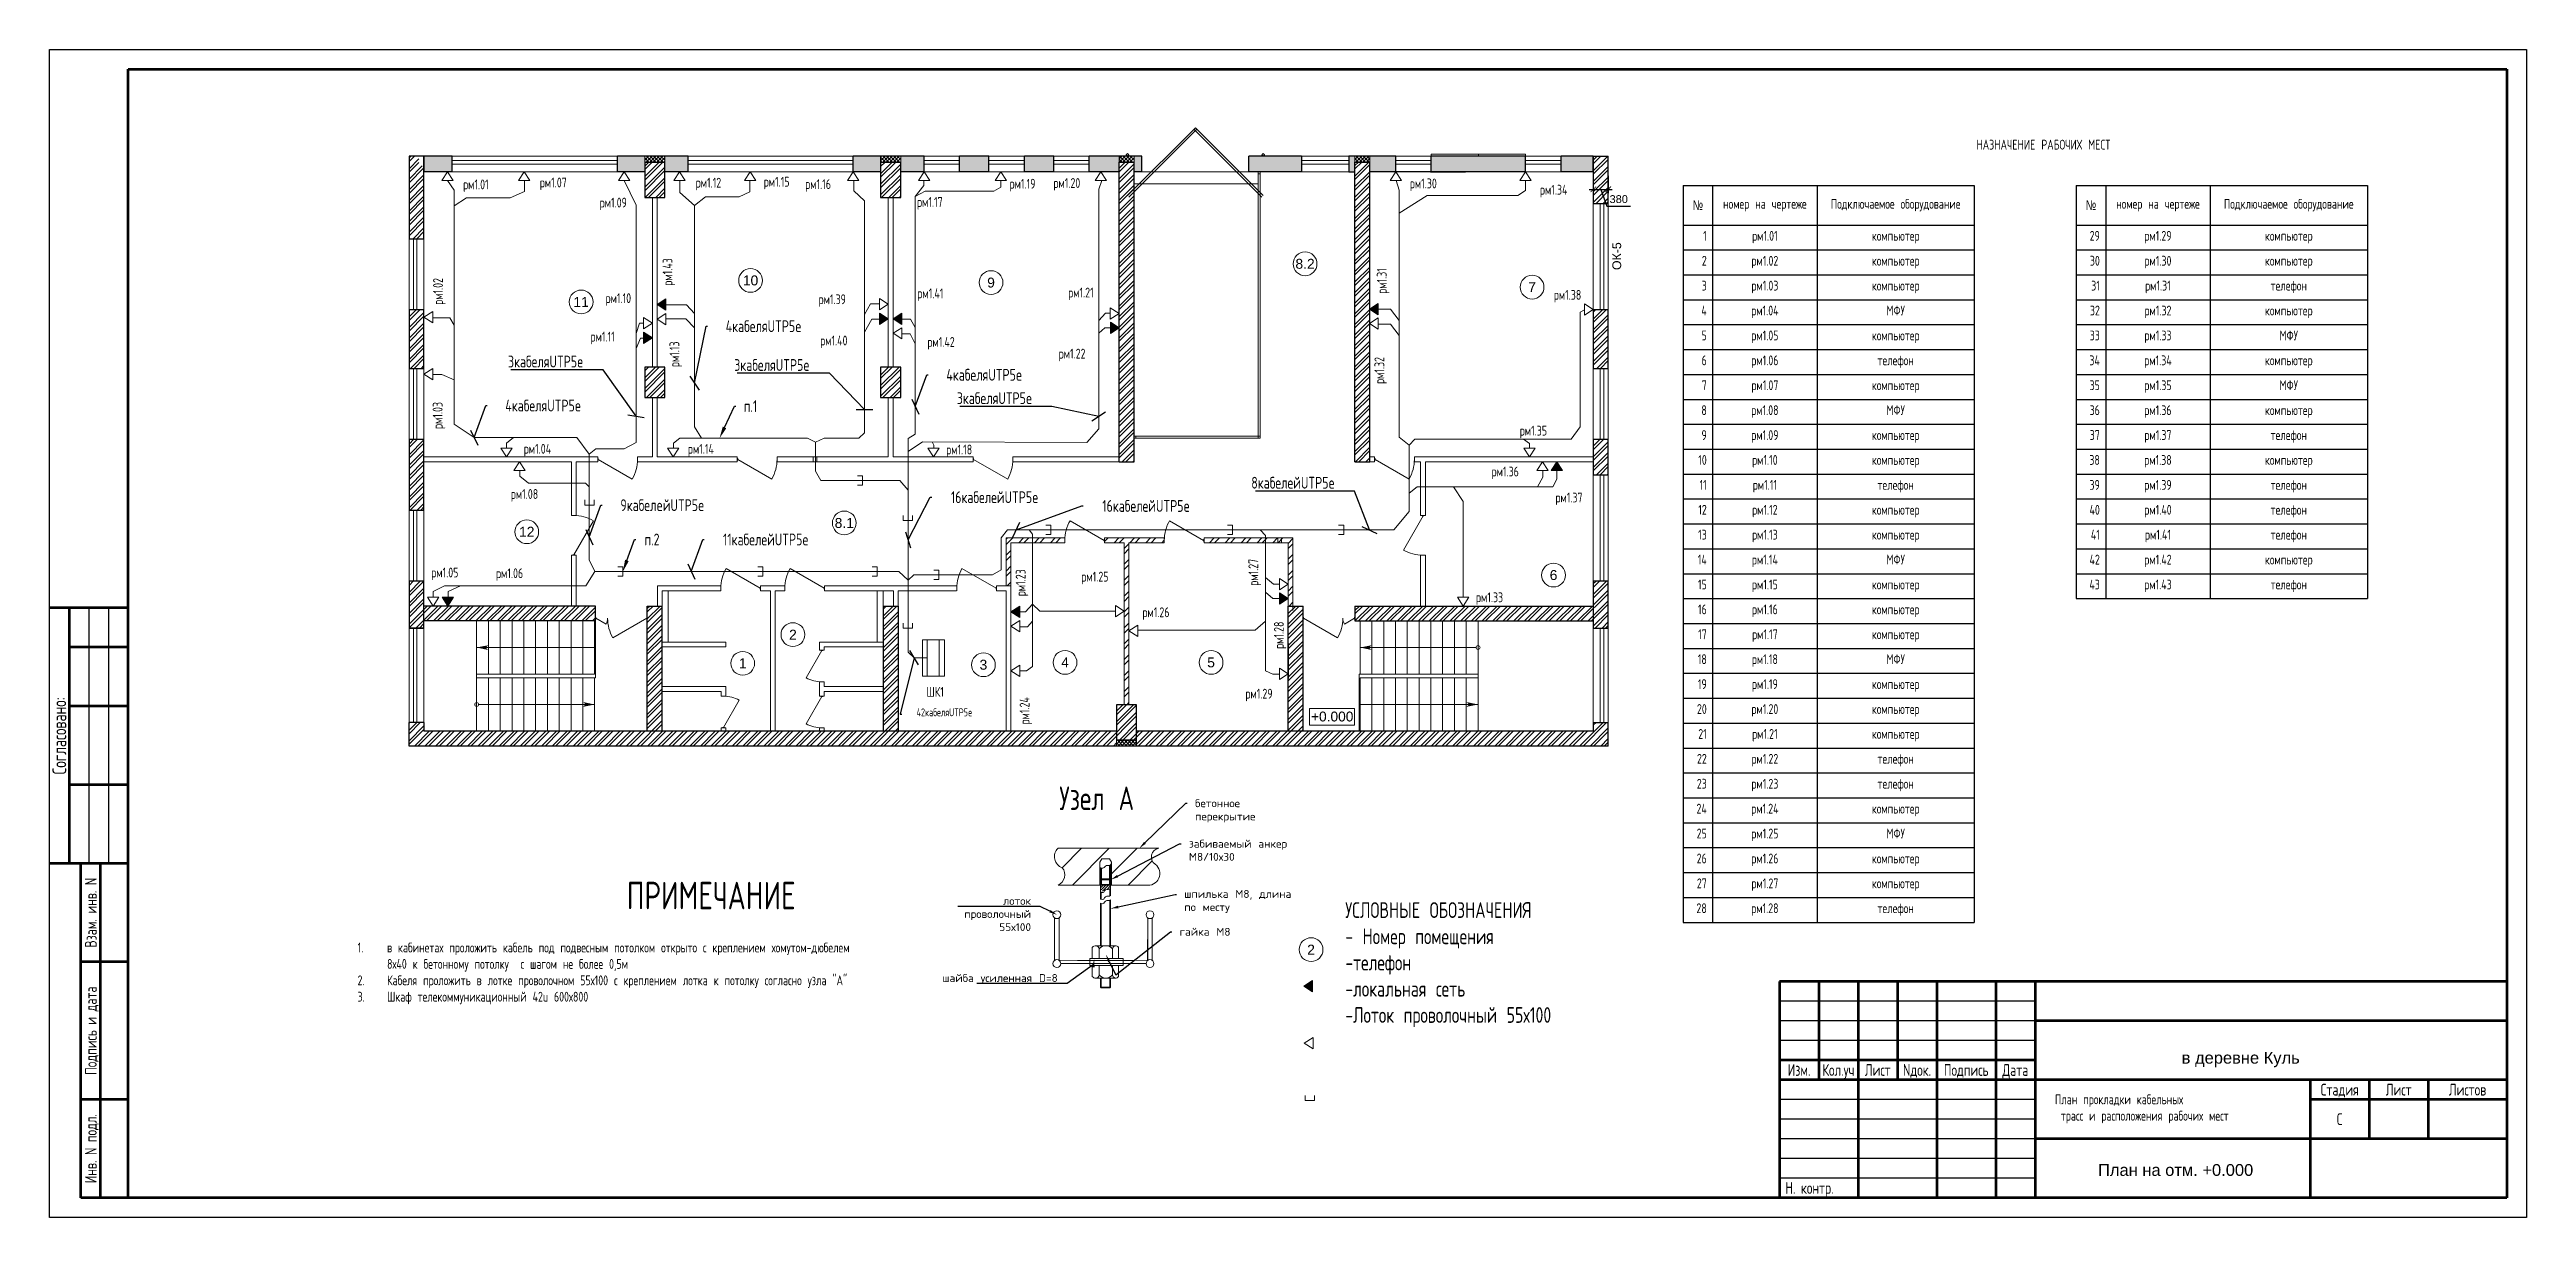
# Model space of a CAD drawing. Header units: millimetres. Extents: x 19315 to 19945, y -11771 to -11474.
import ezdxf
from ezdxf import colors
from ezdxf.entities.mleader import LeaderData, LeaderLine
from ezdxf.enums import TextEntityAlignment as Align
from ezdxf.math import Vec2, Vec3

# ---------------------------------------------------------------- set-up
doc = ezdxf.new("R2010")
doc.units = ezdxf.units.MM
doc.layers.add('0_FORMAT', color=7, linetype='Continuous')
for name, color, linetype, lineweight in [('OKNА', 153, 'Continuous', 0), ('АР 0', 7, 'Continuous', 15), ('Двери', 12, 'Continuous', 15), ('Лестн', 7, 'Continuous', 0), ('лоток проволочный 100x50', 30, 'Continuous', 50), ('Наружные стены кирпич', 22, 'Continuous', 60), ('Отметки', 7, 'Continuous', 0), ('Перегородки', 249, 'Continuous', 18), ('Построение', 21, 'Continuous', 9), ('Размеры', 255, 'Continuous', 9), ('Стеклянные перегородки', 153, 'Continuous', 0), ('Текст', 254, 'Continuous', 0), ('Штих планы', 7, 'Continuous', 0), ('штрих кирпич', 30, 'Continuous', 0), ('Экспликация', 255, 'Continuous', 15)]:
    doc.layers.add(name, color=color, linetype=linetype, lineweight=lineweight)
doc.layers.add('Наружные стены', color=7, linetype='Continuous', lineweight=30, true_color=0x000000)
doc.layers.add('утепл', color=7, linetype='Continuous', lineweight=0, true_color=0xab9638)
doc.styles.add('1', font='arial.ttf')
doc.styles.add('1- arial', font='arial.ttf')
doc.styles.add('Arial-прямой', font='arial.ttf')
doc.styles.add('Romans_0.7', font='romans.shx', dxfattribs={"width": 0.7, "height": 300})
doc.styles.get("Standard").update_dxf_attribs({"font": 'txt.shx', "width": 0.7, "height": 2.5})
doc.dimstyles.new('zhu m100', dxfattribs={"dimtxt": 2, "dimasz": 1.4, "dimexe": 1, "dimexo": 1, "dimgap": 0.8, "dimtad": 1, "dimlfac": 100, "dimzin": 12, "dimdsep": 46, "dimtxsty": '1', "dimblk": 'ARCHTICK', "dimcen": 0.09, "dimdle": 1, "dimclrd": 7, "dimclre": 7, "dimclrt": 7, "dimazin": 3, "dimtfac": 1, "dimtmove": 1, "dimatfit": 3, "dimfxl": 1, "dimtolj": 1, "dimtzin": 0, "dimarcsym": 0})

msp = doc.modelspace()

# ---------------------------------------------------------------- texts
at = {"color": 4, "lineweight": 13, "ltscale": 0.1, "char_height": 2.5, "attachment_point": 1}
for s, width, insert in [('рм1.01', 8.3169685, (19420.1979, -11506.56508)), ('рм1.07', 9.0006267, (19439.69976, -11506.08734)), ('рм1.12', 8.8081091, (19479.34979, -11506.13281)), ('рм1.15', 8.2679783, (19496.65662, -11505.88657)), ('рм1.16', 8.9022649, (19507.20297, -11506.4885)), ('рм1.19', 9.0629929, (19559.18959, -11506.39253)), ('рм1.20', 9.2451627, (19570.34755, -11506.21045)), ('рм1.30', 9.8573961, (19660.99691, -11506.31732)), ('рм1.34', 11.5260108, (19694.08365, -11507.92301)), ('рм1.09', 11.5260108, (19454.93233, -11511.18843)), ('рм1.17', 11.5260108, (19535.65047, -11511.0423)), ('рм1.41', 11.5260108, (19535.73639, -11534.27792)), ('рм1.21', 11.5260108, (19574.08866, -11534.07422)), ('рм1.38', 9.0474938, (19697.61808, -11534.65318)), ('рм1.10', 11.5260108, (19456.43339, -11535.49159)), ('рм1.39', 11.5260108, (19510.61083, -11535.77749)), ('рм1.11', 11.5260108, (19452.60831, -11545.28226)), ('рм1.40', 11.5260108, (19511.01391, -11546.27415)), ('рм1.42', 11.5260108, (19538.28925, -11546.63294)), ('рм1.22', 11.5260108, (19571.68185, -11549.60124)), ('рм1.35', 11.5260108, (19688.946, -11569.18587)), ('рм1.04', 8.8507702, (19435.61552, -11573.79837)), ('рм1.14', 11.5260108, (19477.3645, -11573.8228)), ('рм1.18', 9.3313332, (19543.05833, -11573.99151)), ('рм1.08', 11.5260108, (19432.33134, -11585.29947)), ('рм1.36', 8.987246, (19681.78932, -11579.58042)), ('рм1.37', 8.8598645, (19698.02277, -11586.19848)), ('рм1.05', 11.5260108, (19412.08753, -11605.26137)), ('рм1.06', 11.5260108, (19428.56675, -11605.44708)), ('рм1.25', 11.5260108, (19577.44772, -11606.3128)), ('рм1.26', 11.5260108, (19592.97133, -11615.37485)), ('рм1.33', 11.5260108, (19677.81903, -11611.5647)), ('ШК1', 6.9127174, (19538.06377, -11635.62144)), ('рм1.29', 9.7511698, (19619.17393, -11636.07278))]:
    msp.add_mtext_dynamic_manual_height_columns(s, width=width, gutter_width=17.5, heights=[0], dxfattribs=dict(at, insert=insert))
at = {"color": 4, "lineweight": 13, "ltscale": 0.1, "char_height": 2.5, "attachment_point": 1, "rotation": 90}
for s, width, insert in [('рм1.43', 2.5, (19470.93937, -11533.57587)), ('рм1.02', 9.2007573, (19412.56161, -11538.44644)), ('рм1.31', 11.5260108, (19652.60202, -11535.64047)), ('рм1.13', 9.0402336, (19472.69342, -11554.28138)), ('рм1.32', 9.3180532, (19651.99674, -11558.56257)), ('рм1.03', 9.0147208, (19412.47103, -11570.01417)), ('рм1.27', 9.24335, (19619.94436, -11609.88283)), ('рм1.23', 9.1452073, (19560.75617, -11612.54488)), ('рм1.28', 9.7232733, (19626.44011, -11625.93904)), ('рм1.24', 8.943353, (19561.75894, -11645.15727))]:
    msp.add_mtext_dynamic_manual_height_columns(s, width=width, gutter_width=17.5, heights=[0], dxfattribs=dict(at, insert=insert))
at = {"lineweight": 13, "ltscale": 0.1, "insert": (19390.85457, -11700.63336), "char_height": 2.5, "attachment_point": 1}
msp.add_mtext_dynamic_manual_height_columns('\\pi-7.5,l10,t10;1.^Iв кабинетах проложить кабель под подвесным потолком открыто с креплением хомутом-дюбелем 8х40 к бетонному потолку  с шагом не более 0,5м\\P2.^IКабеля проложить в лотке проволочном 55х100 с креплением лотка к потолку согласно узла "А" \\P3.^IШкаф телекоммуникационный 42u 600х800', width=142.1265007, gutter_width=12.5, heights=[0], dxfattribs=at)
at = {"lineweight": 13, "ltscale": 0.1, "insert": (19825.07617, -11739.23756), "char_height": 2.5, "attachment_point": 1}
msp.add_mtext('План прокладки кабельных\\P трасс и расположения рабочих мест', dxfattribs=at)
at = {"layer": 'АР 0', "ltscale": 3, "width": 0.7}
for s, height, p in [('НАЗНАЧЕНИЕ РАБОЧИХ МЕСТ', 2.5, (19822.13527, -11498.9586)), ('Узел А', 6, (19581.34556, -11666.92782)), ('ПРИМЕЧАНИЕ', 7, (19483.30478, -11692.15818))]:
    msp.add_text(s, height=height, dxfattribs=at).set_placement(p, align=Align.CENTER)
at = {"layer": 'Отметки', "style": 'Arial-прямой'}
msp.add_text('+0.000', height=2.5, dxfattribs=at).set_placement((19635.85806, -11644.38028))
at = {"layer": 'Текст', "color": 7, "ltscale": 100, "style": 'Arial-прямой'}
for s, p in [('в деревне Куль', (19857.31391, -11731.40896)), ('План на отм. +0.000', (19836.04336, -11759.94869))]:
    msp.add_text(s, height=3, dxfattribs=at).set_placement(p)
at = {"layer": 'Экспликация', "color": 7, "lineweight": 25, "style": 'Arial-прямой'}
msp.add_text('ОК-5', height=2.25, rotation=90, dxfattribs=at).set_placement((19714.74683, -11529.59583))
at = {"layer": 'Экспликация', "lineweight": 25, "insert": (19644.57942, -11690.36047), "char_height": 4, "attachment_point": 1}
msp.add_mtext_dynamic_manual_height_columns('УСЛОВНЫЕ ОБОЗНАЧЕНИЯ\\P\\pi-4,l4;- Номер помещения \\P-телефон{\\H2.6667x; }\\P-локальная сеть{\\H2.1111x; }\\P-Лоток проволочный 55х100 {\\H2.2963x; }', width=159.9881595, gutter_width=8.89916, heights=[67.67344], dxfattribs=at)

# ---------------------------------------------------------------- blocks, each defined once
blk = doc.blocks.new('Экспл_Помещений')
at = {"layer": 'Экспликация'}
blk.add_circle((0, 0), 3, dxfattribs=at)
at = {"layer": 'Экспликация', "color": 0, "style": '1- arial', "flags": 12}
blk.add_attdef('№_ПОМЕЩЕНИЯ', text='', height=2.5, dxfattribs=at).set_placement((0, 0), align=Align.MIDDLE_CENTER)
blk = doc.blocks.new('*U9')
at = {"layer": '0_FORMAT'}
for p, q in [((0, 0), (0, 297)), ((0, 297), (630, 297)), ((630, 297), (630, 0)), ((10, 155), (10, 90)), ((15, 155), (15, 90)), ((20, 90), (8, 90)), ((505, 55), (440, 55)), ((505, 50), (440, 50)), ((505, 45), (440, 45)), ((505, 30), (440, 30)), ((505, 25), (440, 25)), ((505, 20), (440, 20)), ((505, 15), (440, 15)), ((505, 10), (440, 10)), ((630, 0), (0, 0))]:
    blk.add_line(p, q, dxfattribs=at)
at = {"layer": '0_FORMAT', "lineweight": 60}
for p, q in [((20, 5), (20, 292)), ((20, 292), (625, 292)), ((625, 292), (625, 5)), ((20, 155), (0, 155)), ((5, 155), (5, 90)), ((20, 145), (5, 145)), ((20, 130), (5, 130)), ((20, 110), (5, 110)), ((20, 90), (0, 90)), ((8, 5), (8, 90)), ((13, 5), (13, 90)), ((20, 65), (8, 65)), ((440, 60), (440, 5)), ((625, 60), (440, 60)), ((450, 60), (450, 35)), ((460, 60), (460, 5)), ((470, 60), (470, 35)), ((480, 60), (480, 5)), ((495, 60), (495, 5)), ((505, 60), (505, 5)), ((625, 50), (505, 50)), ((505, 40), (440, 40)), ((625, 35), (440, 35)), ((575, 35), (575, 5)), ((590, 35), (590, 20)), ((605, 35), (605, 20)), ((20, 30), (8, 30)), ((625, 30), (575, 30)), ((625, 20), (505, 20)), ((20, 5), (8, 5)), ((625, 5), (20, 5))]:
    blk.add_line(p, q, dxfattribs=at)
at = {"layer": '0_FORMAT', "style": 'Romans_0.7', "width": 0.7}
for s, height, p in [('Согласовано:', 3.5, (2.5, 122.5)), ('Взам. инв. N', 3, (10.5, 77.5)), ('Подпись и дата', 3, (10.5, 47.5)), ('Инв. N подл.', 3, (10.5, 17.5))]:
    blk.add_text(s, height=height, rotation=90, dxfattribs=at).set_placement(p, align=Align.MIDDLE_CENTER)
for s, p in [('Изм.', (445, 37.5)), ('Кол.уч', (455, 37.5)), ('Лист', (465, 37.5)), ('Nдок.', (475, 37.5)), ('Подпись', (487.5, 37.5)), ('Дата', (500, 37.5)), ('Стадия', (582.5, 32.5)), ('Лист', (597.5, 32.5)), ('Листов', (615, 32.5))]:
    blk.add_text(s, height=3, dxfattribs=at).set_placement(p, align=Align.MIDDLE_CENTER)
for tag, p in [('ДОЛЖНОСТЬ_1', (441.5, 32.5)), ('ФАМИЛИЯ_1', (460.5, 32.5)), ('ДОЛЖНОСТЬ_2', (441.5, 27.5)), ('ФАМИЛИЯ_2', (460.5, 27.5)), ('ДОЛЖНОСТЬ_3', (441.5, 22.5)), ('ДОЛЖНОСТЬ_4', (441.5, 17.5)), ('ФАМИЛИЯ_3', (460.5, 22.5)), ('ФАМИЛИЯ_4', (460.5, 17.5)), ('ДОЛЖНОСТЬ_5', (441.5, 12.5)), ('ФАМИЛИЯ_5', (460.5, 12.5)), ('ДОЛЖНОСТЬ_6', (441.5, 7.5)), ('ФАМИЛИЯ_6', (460.5, 7.5))]:
    blk.add_attdef(tag, text='', height=3, dxfattribs=at).set_placement(p, align=Align.MIDDLE_LEFT)
for tag, p in [('СТАДИЯ', (582.5, 25)), ('ЛИСТ', (597.5, 25)), ('ЛИСТОВ', (615, 25))]:
    blk.add_attdef(tag, text='', height=3, dxfattribs=at).set_placement(p, align=Align.MIDDLE_CENTER)
blk = doc.blocks.new('_ArchTick')
at = {"color": 0, "linetype": 'ByBlock', "const_width": 0.15}
blk.add_lwpolyline([(-0.5, -0.5), (0.5, 0.5)], dxfattribs=at)
blk = doc.blocks.new('*D181')
at = {"layer": 'Defpoints', "color": 0, "lineweight": 13, "ltscale": 0.5, "transparency": 16777216}
for p in [(19707.65, -11504.63), (19711.45, -11504.63), (19711.45, -11509.07)]:
    blk.add_point(p, dxfattribs=at)
at = {"layer": 'Размеры', "color": 7, "lineweight": -2, "ltscale": 0.5, "transparency": 16777216}
for p, q in [((19706.65, -11509.07), (19712.45, -11509.07)), ((19707.65, -11505.63), (19707.65, -11510.07)), ((19709.55, -11509.07), (19711.13, -11513.39)), ((19711.45, -11505.63), (19711.45, -11510.07)), ((19711.13, -11513.39), (19717.14, -11513.39))]:
    blk.add_line(p, q, dxfattribs=at)
at = {"layer": 'Размеры', "color": 7, "lineweight": -2, "ltscale": 0.5, "transparency": 16777216, "xscale": 1.4, "yscale": 1.4, "zscale": 1.4, "rotation": 180}
blk.add_blockref('_ArchTick', (19707.65, -11509.07), dxfattribs=at)
at = {"layer": 'Размеры', "color": 7, "lineweight": -2, "ltscale": 0.5, "transparency": 16777216, "xscale": 1.4, "yscale": 1.4, "zscale": 1.4}
blk.add_blockref('_ArchTick', (19711.45, -11509.07), dxfattribs=at)
at = {"layer": 'Размеры', "color": 7, "ltscale": 0.5, "transparency": 16777216, "insert": (19714.13, -11511.57), "char_height": 2, "attachment_point": 5, "style": '1'}
blk.add_mtext('\\A1;380', dxfattribs=at)
blk = doc.blocks.new('A$C75693DE6')
at = {"color": 3, "lineweight": 13, "ltscale": 0.1}
for p, q in [((-1.44, 2.23), (0, 0)), ((-1.44, 2.23), (1.44, 2.23)), ((1.44, 2.23), (0, 0))]:
    blk.add_line(p, q, dxfattribs=at)
blk = doc.blocks.new('*T185')
at = {"color": 0, "linetype": 'ByBlock', "lineweight": -2, "ltscale": 0.1, "transparency": 16777216}
for p, q in [((0, 0), (74.05, 0)), ((0, 0), (0, -187.42)), ((7.5, 0), (7.5, -187.42)), ((34.05, 0), (34.05, -187.42)), ((74.05, 0), (74.05, -187.42)), ((0, -10.08), (74.05, -10.08)), ((0, -16.42), (74.05, -16.42)), ((0, -22.75), (74.05, -22.75)), ((0, -29.08), (74.05, -29.08)), ((0, -35.42), (74.05, -35.42)), ((0, -41.75), (74.05, -41.75)), ((0, -48.08), (74.05, -48.08)), ((0, -54.42), (74.05, -54.42)), ((0, -60.75), (74.05, -60.75)), ((0, -67.08), (74.05, -67.08)), ((0, -73.42), (74.05, -73.42)), ((0, -79.75), (74.05, -79.75)), ((0, -86.08), (74.05, -86.08)), ((0, -92.42), (74.05, -92.42)), ((0, -98.75), (74.05, -98.75)), ((0, -105.08), (74.05, -105.08)), ((0, -111.42), (74.05, -111.42)), ((0, -117.75), (74.05, -117.75)), ((0, -124.08), (74.05, -124.08)), ((0, -130.42), (74.05, -130.42)), ((0, -136.75), (74.05, -136.75)), ((0, -143.08), (74.05, -143.08)), ((0, -149.42), (74.05, -149.42)), ((0, -155.75), (74.05, -155.75)), ((0, -162.08), (74.05, -162.08)), ((0, -168.42), (74.05, -168.42)), ((0, -174.75), (74.05, -174.75)), ((0, -181.08), (74.05, -181.08)), ((0, -187.42), (74.05, -187.42))]:
    blk.add_line(p, q, dxfattribs=at)
at = {"color": 0, "lineweight": 13, "ltscale": 0.1, "transparency": 16777216, "char_height": 2.5}
for s, insert, width, attachment_point in [('{\\fArial|b0|i0|c204|p34;№}', (3.75, -5.04), 4.505, 5), ('номер на чертеже', (20.78, -5.04), 23.5448, 5), ('Подключаемое оборудование', (54.05, -5.04), 37, 5), ('1', (6, -11.58), 4.505, 3), ('рм1.01', (20.78, -11.58), 23.5448, 2), ('компьютер', (54.05, -11.58), 37, 2), ('2', (6, -17.92), 4.505, 3), ('рм1.02', (20.78, -17.92), 23.5448, 2), ('компьютер', (54.05, -17.92), 37, 2), ('3', (6, -24.25), 4.505, 3), ('рм1.03', (20.78, -24.25), 23.5448, 2), ('компьютер', (54.05, -24.25), 37, 2), ('4', (6, -30.58), 4.505, 3), ('рм1.04', (20.78, -30.58), 23.5448, 2), ('МФУ', (54.05, -30.58), 37, 2), ('5', (6, -36.92), 4.505, 3), ('рм1.05', (20.78, -36.92), 23.5448, 2), ('компьютер', (54.05, -36.92), 37, 2), ('6', (6, -43.25), 4.505, 3), ('рм1.06', (20.78, -43.25), 23.5448, 2), ('телефон', (54.05, -43.25), 37, 2), ('7', (6, -49.58), 4.505, 3), ('рм1.07', (20.78, -49.58), 23.5448, 2), ('компьютер', (54.05, -49.58), 37, 2), ('8', (6, -55.92), 4.505, 3), ('рм1.08', (20.78, -55.92), 23.5448, 2), ('МФУ', (54.05, -55.92), 37, 2), ('9', (6, -62.25), 4.505, 3), ('рм1.09', (20.78, -62.25), 23.5448, 2), ('компьютер', (54.05, -62.25), 37, 2), ('10', (6, -68.58), 4.505, 3), ('рм1.10', (20.78, -68.58), 23.5448, 2), ('11', (6, -74.92), 4.505, 3), ('рм1.11', (20.78, -74.92), 23.5448, 2), ('компьютер', (54.05, -68.58), 37, 2), ('телефон', (54.05, -74.92), 37, 2), ('12', (6, -81.25), 4.505, 3), ('рм1.12', (20.78, -81.25), 23.5448, 2), ('13', (6, -87.58), 4.505, 3), ('рм1.13', (20.78, -87.58), 23.5448, 2), ('компьютер', (54.05, -81.25), 37, 2), ('14', (6, -93.92), 4.505, 3), ('рм1.14', (20.78, -93.92), 23.5448, 2), ('компьютер', (54.05, -87.58), 37, 2), ('МФУ', (54.05, -93.92), 37, 2), ('15', (6, -100.25), 4.505, 3), ('рм1.15', (20.78, -100.25), 23.5448, 2), ('16', (6, -106.58), 4.505, 3), ('рм1.16', (20.78, -106.58), 23.5448, 2), ('компьютер', (54.05, -100.25), 37, 2), ('17', (6, -112.92), 4.505, 3), ('рм1.17', (20.78, -112.92), 23.5448, 2), ('компьютер', (54.05, -106.58), 37, 2), ('18', (6, -119.25), 4.505, 3), ('рм1.18', (20.78, -119.25), 23.5448, 2), ('компьютер', (54.05, -112.92), 37, 2), ('МФУ', (54.05, -119.25), 37, 2), ('19', (6, -125.58), 4.505, 3), ('рм1.19', (20.78, -125.58), 23.5448, 2), ('20', (6, -131.92), 4.505, 3), ('рм1.20', (20.78, -131.92), 23.5448, 2), ('компьютер', (54.05, -125.58), 37, 2), ('21', (6, -138.25), 4.505, 3), ('рм1.21', (20.78, -138.25), 23.5448, 2), ('компьютер', (54.05, -131.92), 37, 2), ('22', (6, -144.58), 4.505, 3), ('рм1.22', (20.78, -144.58), 23.5448, 2), ('компьютер', (54.05, -138.25), 37, 2), ('телефон', (54.05, -144.58), 37, 2), ('23', (6, -150.92), 4.505, 3), ('рм1.23', (20.78, -150.92), 23.5448, 2), ('телефон', (54.05, -150.92), 37, 2), ('24', (6, -157.25), 4.505, 3), ('рм1.24', (20.78, -157.25), 23.5448, 2), ('25', (6, -163.58), 4.505, 3), ('рм1.25', (20.78, -163.58), 23.5448, 2), ('компьютер', (54.05, -157.25), 37, 2), ('МФУ', (54.05, -163.58), 37, 2), ('26', (6, -169.92), 4.505, 3), ('рм1.26', (20.78, -169.92), 23.5448, 2), ('27', (6, -176.25), 4.505, 3), ('рм1.27', (20.78, -176.25), 23.5448, 2), ('компьютер', (54.05, -169.92), 37, 2), ('28', (6, -182.58), 4.505, 3), ('рм1.28', (20.78, -182.58), 23.5448, 2), ('компьютер', (54.05, -176.25), 37, 2), ('телефон', (54.05, -182.58), 37, 2)]:
    blk.add_mtext(s, dxfattribs=dict(at, insert=insert, width=width, attachment_point=attachment_point))
blk = doc.blocks.new('*T186')
at = {"color": 0, "linetype": 'ByBlock', "lineweight": -2, "ltscale": 0.1, "transparency": 16777216}
for p, q in [((0, 0), (74.05, 0)), ((0, 0), (0, -105.08)), ((7.5, 0), (7.5, -105.08)), ((34.05, 0), (34.05, -105.08)), ((74.05, 0), (74.05, -105.08)), ((0, -10.08), (74.05, -10.08)), ((0, -16.42), (74.05, -16.42)), ((0, -22.75), (74.05, -22.75)), ((0, -29.08), (74.05, -29.08)), ((0, -35.42), (74.05, -35.42)), ((0, -41.75), (74.05, -41.75)), ((0, -48.08), (74.05, -48.08)), ((0, -54.42), (74.05, -54.42)), ((0, -60.75), (74.05, -60.75)), ((0, -67.08), (74.05, -67.08)), ((0, -73.42), (74.05, -73.42)), ((0, -79.75), (74.05, -79.75)), ((0, -86.08), (74.05, -86.08)), ((0, -92.42), (74.05, -92.42)), ((0, -98.75), (74.05, -98.75)), ((0, -105.08), (74.05, -105.08))]:
    blk.add_line(p, q, dxfattribs=at)
at = {"color": 0, "lineweight": 13, "ltscale": 0.1, "transparency": 16777216, "char_height": 2.5}
for s, insert, width, attachment_point in [('{\\fArial|b0|i0|c204|p34;№}', (3.75, -5.04), 4.505, 5), ('номер на чертеже', (20.78, -5.04), 23.5448, 5), ('Подключаемое оборудование', (54.05, -5.04), 37, 5), ('29', (6, -11.58), 4.505, 3), ('рм1.29', (20.78, -11.58), 23.5448, 2), ('компьютер', (54.05, -11.58), 37, 2), ('30', (6, -17.92), 4.505, 3), ('рм1.30', (20.78, -17.92), 23.5448, 2), ('компьютер', (54.05, -17.92), 37, 2), ('31', (6, -24.25), 4.505, 3), ('рм1.31', (20.78, -24.25), 23.5448, 2), ('телефон', (54.05, -24.25), 37, 2), ('32', (6, -30.58), 4.505, 3), ('рм1.32', (20.78, -30.58), 23.5448, 2), ('компьютер', (54.05, -30.58), 37, 2), ('33', (6, -36.92), 4.505, 3), ('рм1.33', (20.78, -36.92), 23.5448, 2), ('МФУ', (54.05, -36.92), 37, 2), ('34', (6, -43.25), 4.505, 3), ('рм1.34', (20.78, -43.25), 23.5448, 2), ('компьютер', (54.05, -43.25), 37, 2), ('35', (6, -49.58), 4.505, 3), ('рм1.35', (20.78, -49.58), 23.5448, 2), ('МФУ', (54.05, -49.58), 37, 2), ('36', (6, -55.92), 4.505, 3), ('рм1.36', (20.78, -55.92), 23.5448, 2), ('компьютер', (54.05, -55.92), 37, 2), ('37', (6, -62.25), 4.505, 3), ('рм1.37', (20.78, -62.25), 23.5448, 2), ('телефон', (54.05, -62.25), 37, 2), ('38', (6, -68.58), 4.505, 3), ('рм1.38', (20.78, -68.58), 23.5448, 2), ('39', (6, -74.92), 4.505, 3), ('рм1.39', (20.78, -74.92), 23.5448, 2), ('компьютер', (54.05, -68.58), 37, 2), ('телефон', (54.05, -74.92), 37, 2), ('40', (6, -81.25), 4.505, 3), ('рм1.40', (20.78, -81.25), 23.5448, 2), ('телефон', (54.05, -81.25), 37, 2), ('41', (6, -87.58), 4.505, 3), ('рм1.41', (20.78, -87.58), 23.5448, 2), ('телефон', (54.05, -87.58), 37, 2), ('42', (6, -93.92), 4.505, 3), ('рм1.42', (20.78, -93.92), 23.5448, 2), ('43', (6, -100.25), 4.505, 3), ('рм1.43', (20.78, -100.25), 23.5448, 2), ('компьютер', (54.05, -93.92), 37, 2), ('телефон', (54.05, -100.25), 37, 2)]:
    blk.add_mtext(s, dxfattribs=dict(at, insert=insert, width=width, attachment_point=attachment_point))
blk = doc.blocks.new('A$C0D903EA8')
at = {"color": 4, "lineweight": 13, "ltscale": 0.1}
for p, q in [((-1.13, 10.77), (-1.13, 0)), ((0, 10.77), (0, 0))]:
    blk.add_line(p, q, dxfattribs=at)
blk = doc.blocks.new('_Oblique')
at = {"color": 0, "linetype": 'ByBlock', "lineweight": -2}
blk.add_line((-0.5, -0.5), (0.5, 0.5), dxfattribs=at)

# ---------------------------------------------------------------- dimensions: what is measured, and where the dimension line sits
at = {"layer": 'Размеры', "ltscale": 0.5}
dim = msp.add_linear_dim(base=(19711.44586, -11509.07168), p1=(19707.64586, -11504.63135), p2=(19711.44586, -11504.63135), dimstyle='zhu m100', dxfattribs=at)
dim.commit()
dim.dimension.update_dxf_attribs({"geometry": '*D181', "text_midpoint": (19711.9255, -11513.39021), "dimtype": 160})

# ---------------------------------------------------------------- hatches: boundary and pattern name
at = {"lineweight": 13, "ltscale": 0.1}
h = msp.add_hatch(color=4, dxfattribs=at)
h.dxf.hatch_style = 1
h.set_gradient(color1=(255, 0, 0), color2=(255, 0, 0), tint=1)
h.paths.add_polyline_path([(19471.77216, -11536.91529), (19469.54586, -11538.35657), (19471.77216, -11539.79784)])
h = msp.add_hatch(color=4, dxfattribs=at)
h.dxf.hatch_style = 1
h.set_gradient(color1=(255, 0, 0), color2=(255, 0, 0), tint=1)
h.paths.add_polyline_path([(19526.11955, -11543.43207), (19528.34586, -11541.9908), (19526.11955, -11540.54952)])
h = msp.add_hatch(color=4, dxfattribs=at)
h.dxf.hatch_style = 1
h.set_gradient(color1=(255, 0, 0), color2=(255, 0, 0), tint=1)
h.paths.add_polyline_path([(19531.77216, -11540.54952), (19529.54586, -11541.9908), (19531.77216, -11543.43207)])
h = msp.add_hatch(color=4, dxfattribs=at)
h.dxf.hatch_style = 1
h.set_gradient(color1=(255, 0, 0), color2=(255, 0, 0), tint=1)
h.paths.add_polyline_path([(19652.92192, -11538.08994), (19650.69562, -11539.53122), (19652.92192, -11540.97249)])
h = msp.add_hatch(color=4, dxfattribs=at)
h.dxf.hatch_style = 1
h.set_gradient(color1=(255, 0, 0), color2=(255, 0, 0), tint=1)
h.paths.add_polyline_path([(19466.11955, -11548.27015), (19468.34586, -11546.82887), (19466.11955, -11545.3876)])
h = msp.add_hatch(color=4, dxfattribs=at)
h.dxf.hatch_style = 1
h.set_gradient(color1=(255, 0, 0), color2=(255, 0, 0), tint=1)
h.paths.add_polyline_path([(19584.81955, -11545.76662), (19587.04586, -11544.32535), (19584.81955, -11542.88407)])
h = msp.add_hatch(color=4, dxfattribs=at)
h.dxf.hatch_style = 1
h.set_gradient(color1=(255, 0, 0), color2=(255, 0, 0), tint=1)
h.paths.add_polyline_path([(19699.85233, -11580.55771), (19698.41106, -11578.33141), (19696.96978, -11580.55771)])
h = msp.add_hatch(color=4, dxfattribs=at)
h.dxf.hatch_style = 1
h.set_gradient(color1=(255, 0, 0), color2=(255, 0, 0), tint=1)
h.paths.add_polyline_path([(19414.89902, -11612.80507), (19416.3403, -11615.03138), (19417.78157, -11612.80507)])
h = msp.add_hatch(color=4, dxfattribs=at)
h.dxf.hatch_style = 1
h.set_gradient(color1=(255, 0, 0), color2=(255, 0, 0), tint=1)
h.paths.add_polyline_path([(19561.77216, -11615.04095), (19559.54586, -11616.48223), (19561.77216, -11617.9235)])
h = msp.add_hatch(color=4, dxfattribs=at)
h.dxf.hatch_style = 1
h.set_gradient(color1=(255, 0, 0), color2=(255, 0, 0), tint=1)
h.paths.add_polyline_path([(19627.81955, -11614.5764), (19630.04586, -11613.13513), (19627.81955, -11611.69385)])
h = msp.add_hatch(dxfattribs=at)
h.set_pattern_fill('ACAD_ISO05W100', color=256, angle=45)
h.paths.add_polyline_path([(19582.66264, -11679.30711), (19584.57331, -11679.30711), (19585.14347, -11680.19914, -0.068685637), (19585.14347, -11680.40584), (19585.14347, -11685.99414), (19593.88999, -11685.99414, 0.788895135), (19596.25105, -11680.68679, -0.688499781), (19597.12102, -11676.63489), (19571.50767, -11676.63489, 0.5530043), (19572.60874, -11681.5969, -0.499495345), (19571.50767, -11685.99414), (19582.1075, -11685.99414), (19582.1075, -11680.19914)])
h = msp.add_hatch(dxfattribs=at)
h.set_pattern_fill('ACAD_ISO08W100', color=256, scale=0.1, angle=315)
h.paths.add_polyline_path([(19582.30661, -11681.55465, -0.090528323), (19582.1075, -11681.35608), (19582.1075, -11685.99414), (19582.30661, -11685.99414), (19582.30661, -11684.43554)])
h.paths.add_polyline_path([(19582.5614, -11681.66965, -0.089987714), (19582.30661, -11681.55465), (19582.30661, -11684.43554), (19582.30661, -11684.6514), (19582.5614, -11684.37386)])
h.paths.add_polyline_path([(19584.87812, -11680.88357, -0.094019762), (19584.63171, -11681.02026), (19584.63171, -11684.37386), (19584.87812, -11684.6514)])
h.paths.add_polyline_path([(19585.14347, -11680.40584, -0.187059738), (19584.87812, -11680.88357), (19584.87812, -11685.99414), (19585.14347, -11685.99414)])
h = msp.add_hatch(dxfattribs=at)
h.set_pattern_fill('ACAD_ISO05W100', color=256, scale=0.1, angle=45)
h.paths.add_polyline_path([(19584.29875, -11687.09036, 0.213495764), (19584.87812, -11686.90328), (19584.87812, -11685.99414), (19582.30661, -11685.99414), (19582.30661, -11687.79756, 0.238244099), (19583.18638, -11687.79756, -0.361940745)])
h = msp.add_hatch(color=4, dxfattribs=at)
h.dxf.hatch_style = 1
h.set_gradient(color1=(255, 0, 0), color2=(255, 0, 0), tint=1)
h.paths.add_polyline_path([(19636.22107, -11710.28807), (19633.99477, -11711.72935), (19636.22107, -11713.17063)])
at = {"layer": 'утепл'}
h = msp.add_hatch(dxfattribs=at)
h.set_pattern_fill('ANSI37', scale=0.2, style=0)
h.set_pattern_definition([(45, (21126.2162, -12850.18053), (-0.4490128, 0.4490128), []), (135, (21126.2162, -12850.18053), (-0.4490128, -0.4490128), [])])
h.paths.add_polyline_path([(19591.49659, -11649.13135), (19588.94659, -11649.13135), (19588.94659, -11650.63135), (19591.49659, -11650.63135)])
h.paths.add_polyline_path([(19588.94659, -11649.13135), (19586.39659, -11649.13135), (19586.39659, -11650.63135), (19588.94659, -11650.63135)])
h.paths.add_polyline_path([(19468.94659, -11500.63134), (19466.39659, -11500.63138), (19466.39659, -11502.13138), (19468.94659, -11502.13138)])
h.paths.add_polyline_path([(19471.49659, -11500.63138), (19468.94659, -11500.63134), (19468.94659, -11502.13138), (19471.49659, -11502.13138)])
h.paths.add_polyline_path([(19531.49659, -11500.63138), (19528.94659, -11500.63133), (19528.94659, -11502.13138), (19531.49659, -11502.13138)])
h.paths.add_polyline_path([(19528.94659, -11500.63133), (19526.39659, -11500.63138), (19526.39659, -11502.13138), (19528.94659, -11502.13138)])
h.paths.add_polyline_path([(19590.84659, -11500.63132), (19588.94659, -11500.63132), (19588.94659, -11502.13138), (19590.84659, -11502.13138)])
h.paths.add_polyline_path([(19588.94659, -11500.63132), (19587.04659, -11500.63132), (19587.04659, -11502.13138), (19588.94659, -11502.13138)])
h.paths.add_polyline_path([(19650.84659, -11500.63133), (19648.94659, -11500.63133), (19648.94659, -11502.13138), (19650.84659, -11502.13138)])
h.paths.add_polyline_path([(19648.94659, -11500.63133), (19647.04659, -11500.63133), (19647.04659, -11502.13138), (19648.94659, -11502.13138)])
at = {"layer": 'Штих планы'}
h = msp.add_hatch(dxfattribs=at)
h.set_pattern_fill('ANSI36', color=256, scale=0.5, style=0)
h.set_pattern_definition([(45, (10410.9832, -8343.6035), (0.841899, 3.08696304), [3.96875, -0.79375, 0, -0.79375])])
h.paths.add_polyline_path([(19647.04586, -11502.13141), (19647.04586, -11500.63138), (19645.44585, -11500.63138), (19645.44585, -11503.13138), (19647.04586, -11503.13138)])
h.paths.add_polyline_path([(19647.04586, -11503.13138), (19645.44585, -11503.13138), (19645.44585, -11504.63137), (19647.04586, -11504.63135)])
h.paths.add_polyline_path([(19537.4466, -11500.63135), (19531.49659, -11500.63135), (19531.49659, -11502.13138), (19531.49659, -11503.13135), (19537.4466, -11503.13135)])
h.paths.add_polyline_path([(19537.4466, -11503.13135), (19531.49659, -11503.13135), (19531.49659, -11504.63138), (19537.4466, -11504.63132)])
h.paths.add_polyline_path([(19526.39659, -11503.13135), (19519.4466, -11503.13135), (19519.4466, -11504.63132), (19526.39659, -11504.63132)])
h.paths.add_polyline_path([(19526.39659, -11502.13138), (19526.39659, -11500.63135), (19519.4466, -11500.63135), (19519.4466, -11503.13135), (19526.39659, -11503.13135)])
h.paths.add_polyline_path([(19477.4466, -11503.13135), (19471.49659, -11503.13135), (19471.49659, -11504.63138), (19477.4466, -11504.63132)])
h.paths.add_polyline_path([(19477.4466, -11500.63135), (19471.49659, -11500.63135), (19471.49659, -11502.13138), (19471.49659, -11503.13135), (19477.4466, -11503.13135)])
h.paths.add_polyline_path([(19466.39659, -11500.63135), (19459.4466, -11500.63135), (19459.4466, -11503.13135), (19466.39659, -11503.13135), (19466.39659, -11502.13138)])
h.paths.add_polyline_path([(19466.39659, -11503.13135), (19459.4466, -11503.13135), (19459.4466, -11504.63132), (19466.39659, -11504.63138)])
h.paths.add_polyline_path([(19690.4466, -11500.63132), (19666.4466, -11500.63135), (19666.4466, -11503.13135), (19690.4466, -11503.13135)])
h.paths.add_polyline_path([(19690.4466, -11503.13135), (19666.4466, -11503.13135), (19666.4466, -11504.63132), (19690.4466, -11504.63132)])
h.paths.add_polyline_path([(19707.64659, -11500.63135), (19699.4466, -11500.63135), (19699.4466, -11503.13135), (19707.64659, -11503.13135)])
h.paths.add_polyline_path([(19707.64659, -11503.13135), (19699.4466, -11503.13135), (19699.4466, -11504.63132), (19707.64659, -11504.63132)])
h.paths.add_polyline_path([(19633.44585, -11500.63137), (19620.04583, -11500.6314), (19620.04583, -11503.13138), (19633.44585, -11503.13138)])
h.paths.add_polyline_path([(19633.44585, -11503.13138), (19620.04583, -11503.13138), (19620.04583, -11504.6314), (19633.44586, -11504.63137)])
h.paths.add_polyline_path([(19417.4466, -11500.63135), (19410.24659, -11500.63135), (19410.24659, -11503.13135), (19417.4466, -11503.13135)])
h.paths.add_polyline_path([(19417.4466, -11503.13135), (19410.24659, -11503.13135), (19410.24659, -11504.63132), (19417.4466, -11504.63132)])
h.paths.add_polyline_path([(19553.9466, -11500.63135), (19546.4466, -11500.63135), (19546.4466, -11503.13135), (19553.9466, -11503.13135)])
h.paths.add_polyline_path([(19553.9466, -11503.13135), (19546.4466, -11503.13135), (19546.4466, -11504.63132), (19553.9466, -11504.63132)])
h.paths.add_polyline_path([(19570.4466, -11503.13135), (19562.9466, -11503.13135), (19562.9466, -11504.63132), (19570.4466, -11504.63132)])
h.paths.add_polyline_path([(19570.4466, -11500.63135), (19562.9466, -11500.63135), (19562.9466, -11503.13135), (19570.4466, -11503.13135)])
h.paths.add_polyline_path([(19587.04659, -11500.63135), (19579.4466, -11500.63135), (19579.4466, -11503.13135), (19587.04659, -11503.13135), (19587.04659, -11502.13138)])
h.paths.add_polyline_path([(19587.04659, -11503.13135), (19579.4466, -11503.13135), (19579.4466, -11504.63132), (19587.04659, -11504.63132)])
h.paths.add_polyline_path([(19592.84586, -11503.13135), (19590.84659, -11503.13135), (19590.84659, -11504.63132), (19592.84586, -11504.63135)])
h.paths.add_polyline_path([(19592.84586, -11500.63138), (19590.84659, -11500.63135), (19590.84659, -11502.13138), (19590.84659, -11503.13135), (19592.84586, -11503.13135)])
h.paths.add_polyline_path([(19657.4466, -11500.63135), (19650.84659, -11500.63135), (19650.84659, -11502.13138), (19650.84659, -11503.13135), (19657.4466, -11503.13135)])
h.paths.add_polyline_path([(19657.4466, -11503.13135), (19650.84659, -11503.13135), (19650.84659, -11504.63132), (19657.4466, -11504.63132)])
at = {"layer": 'штрих кирпич'}
h = msp.add_hatch(dxfattribs=at)
h.set_pattern_fill('ANSI32', color=256, scale=0.2, style=0)
h.set_pattern_definition([(45, (10410.9832, -8343.6035), (-1.3470384, 1.3470384), []), (45, (10411.8812, -8343.6035), (-1.3470384, 1.3470384), [])])
h.paths.add_polyline_path([(19650.84586, -11504.63135), (19650.84586, -11503.13138), (19648.94586, -11503.13138), (19648.94586, -11558.13138), (19650.84586, -11558.13138)])
h.paths.add_polyline_path([(19648.94586, -11503.13138), (19647.04586, -11503.13138), (19647.04586, -11558.13138), (19648.94586, -11558.13138)])
h.paths.add_polyline_path([(19408.94586, -11503.13138), (19406.4465, -11503.13138), (19406.44617, -11512.63138), (19408.94586, -11512.63138)])
h.paths.add_polyline_path([(19410.24659, -11504.63135), (19410.24586, -11500.63138), (19408.94586, -11500.63138), (19408.94586, -11512.63138), (19410.24659, -11512.63138)])
h.paths.add_polyline_path([(19410.24617, -11512.63138), (19408.94586, -11512.63138), (19408.94586, -11521.63138), (19410.24585, -11521.63138)])
h.paths.add_polyline_path([(19408.94586, -11512.63138), (19406.44617, -11512.63138), (19406.44585, -11521.63138), (19408.94586, -11521.63138)])
h.paths.add_polyline_path([(19410.24585, -11539.63138), (19408.94586, -11539.63138), (19408.94586, -11554.63138), (19410.24585, -11554.63138)])
h.paths.add_polyline_path([(19408.94586, -11539.63138), (19406.44585, -11539.63138), (19406.44585, -11554.63138), (19408.94586, -11554.63138)])
h.paths.add_polyline_path([(19410.24585, -11572.63138), (19408.94586, -11572.63138), (19408.94586, -11590.63138), (19410.24512, -11590.63138), (19410.24262, -11578.33138)])
h.paths.add_polyline_path([(19408.94586, -11572.63138), (19406.44585, -11572.63138), (19406.44585, -11590.63138), (19408.94586, -11590.63138)])
h.paths.add_polyline_path([(19410.24512, -11608.63138), (19408.94586, -11608.63138), (19408.94586, -11618.13138), (19410.24585, -11618.13138), (19410.24585, -11615.03135), (19410.24262, -11615.03135)])
h.paths.add_polyline_path([(19408.94586, -11608.63138), (19406.44512, -11608.63138), (19406.44585, -11618.13138), (19408.94586, -11618.13138)])
h.paths.add_polyline_path([(19711.44585, -11539.63138), (19708.94585, -11539.63138), (19708.94585, -11554.63138), (19711.44585, -11554.63138)])
h.paths.add_polyline_path([(19708.94585, -11539.63138), (19707.64585, -11539.63138), (19707.64585, -11554.63138), (19708.94585, -11554.63138)])
h.paths.add_polyline_path([(19588.94585, -11640.13138), (19586.39585, -11640.13138), (19586.39585, -11648.13138), (19588.94585, -11648.13138)])
h.paths.add_polyline_path([(19591.49585, -11640.13138), (19588.94585, -11640.13138), (19588.94585, -11648.13138), (19591.49585, -11648.13138)])
h.paths.add_polyline_path([(19591.49585, -11648.13138), (19588.94585, -11648.13138), (19588.94585, -11649.13138), (19591.49585, -11649.13138)])
h.paths.add_polyline_path([(19588.94585, -11648.13138), (19586.39585, -11648.13138), (19586.39585, -11649.13138), (19588.94585, -11649.13138)])
h.paths.add_polyline_path([(19586.39585, -11648.13138), (19528.94585, -11648.13138), (19528.94585, -11650.63138), (19586.39585, -11650.63138), (19586.39585, -11649.13138)])
h.paths.add_polyline_path([(19586.39585, -11646.83138), (19528.94585, -11646.83138), (19528.94585, -11648.13138), (19586.39585, -11648.13138)])
h.paths.add_polyline_path([(19631.94585, -11648.13138), (19591.49585, -11648.13138), (19591.49585, -11649.13138), (19591.49585, -11650.63138), (19631.94585, -11650.63138)])
h.paths.add_polyline_path([(19631.94585, -11646.83138), (19591.49585, -11646.83138), (19591.49585, -11648.13138), (19631.94585, -11648.13138)])
h.paths.add_polyline_path([(19528.94585, -11502.13141), (19526.39585, -11502.13141), (19526.39585, -11503.13138), (19528.94585, -11503.13138)])
h.paths.add_polyline_path([(19531.49585, -11502.13141), (19528.94585, -11502.13141), (19528.94585, -11503.13138), (19531.49585, -11503.13138)])
h.paths.add_polyline_path([(19531.49585, -11503.13138), (19528.94585, -11503.13138), (19528.94585, -11511.13141), (19531.49585, -11511.13141)])
h.paths.add_polyline_path([(19528.94585, -11503.13138), (19526.39585, -11503.13138), (19526.39585, -11511.13141), (19528.94585, -11511.13141)])
h.paths.add_polyline_path([(19468.94585, -11502.13141), (19466.39585, -11502.13141), (19466.39585, -11503.13138), (19468.94585, -11503.13138)])
h.paths.add_polyline_path([(19471.49585, -11502.13141), (19468.94585, -11502.13141), (19468.94585, -11503.13138), (19471.49585, -11503.13138)])
h.paths.add_polyline_path([(19471.49585, -11503.13138), (19468.94585, -11503.13138), (19468.94585, -11511.13141), (19471.49585, -11511.13141)])
h.paths.add_polyline_path([(19468.94585, -11503.13138), (19466.39585, -11503.13138), (19466.39585, -11511.13141), (19468.94585, -11511.13141)])
h.paths.add_polyline_path([(19471.49585, -11554.28138), (19468.94585, -11554.28138), (19468.94585, -11558.13138), (19471.49585, -11558.13138)])
h.paths.add_polyline_path([(19468.94585, -11554.28138), (19466.39585, -11554.28138), (19466.39585, -11558.13138), (19468.94585, -11558.13138)])
h.paths.add_polyline_path([(19468.94585, -11558.13138), (19466.39585, -11558.13138), (19466.39585, -11561.98138), (19468.94585, -11561.98138)])
h.paths.add_polyline_path([(19471.49585, -11558.13138), (19468.94585, -11558.13138), (19468.94585, -11561.98138), (19471.49585, -11561.98138)])
h.paths.add_polyline_path([(19528.94585, -11554.28138), (19526.39585, -11554.28138), (19526.39585, -11558.13138), (19528.94585, -11558.13138)])
h.paths.add_polyline_path([(19531.49585, -11554.28138), (19528.94585, -11554.28138), (19528.94585, -11558.13138), (19531.49585, -11558.13138)])
h.paths.add_polyline_path([(19531.49585, -11558.13138), (19528.94585, -11558.13138), (19528.94585, -11561.98138), (19531.49585, -11561.98138)])
h.paths.add_polyline_path([(19528.94585, -11558.13138), (19526.39585, -11558.13138), (19526.39585, -11561.98138), (19528.94585, -11561.98138)])
h.paths.add_polyline_path([(19408.94585, -11618.13138), (19406.44585, -11618.13138), (19406.44585, -11620.63138), (19408.94585, -11620.63138)])
h.paths.add_polyline_path([(19410.24585, -11618.13138), (19408.94585, -11618.13138), (19408.94585, -11620.63138), (19410.24585, -11620.63138)])
h.paths.add_polyline_path([(19408.94585, -11644.63138), (19406.44585, -11644.63138), (19406.44585, -11648.13138), (19408.94585, -11648.13138)])
h.paths.add_polyline_path([(19410.24585, -11644.63138), (19408.94585, -11644.63138), (19408.94585, -11648.13138), (19468.94585, -11648.13138), (19468.94585, -11646.83138), (19410.24585, -11646.83138)])
h.paths.add_polyline_path([(19468.94585, -11648.13138), (19408.94585, -11648.13138), (19408.94585, -11650.63138), (19468.94585, -11650.63138)])
h.paths.add_polyline_path([(19708.94585, -11644.63138), (19707.64585, -11644.63138), (19707.64585, -11646.83138), (19648.94585, -11646.83138), (19648.94585, -11648.13138), (19708.94585, -11648.13138)])
h.paths.add_polyline_path([(19711.44585, -11644.63138), (19708.94585, -11644.63138), (19708.94585, -11648.13138), (19711.44585, -11648.13138)])
h.paths.add_polyline_path([(19711.44585, -11648.13138), (19708.94585, -11648.13138), (19708.94585, -11650.63138), (19711.44585, -11650.63138)])
h.paths.add_polyline_path([(19711.44585, -11618.13138), (19708.94585, -11618.13138), (19708.94585, -11620.63138), (19711.44585, -11620.63138)])
h.paths.add_polyline_path([(19708.94585, -11618.13138), (19707.64585, -11618.13138), (19707.64585, -11620.63138), (19708.94585, -11620.63138)])
h.paths.add_polyline_path([(19708.94586, -11608.63138), (19707.64585, -11608.63138), (19707.64585, -11618.13138), (19708.94585, -11618.13138)])
h.paths.add_polyline_path([(19711.44585, -11608.63138), (19708.94586, -11608.63138), (19708.94585, -11618.13138), (19711.44585, -11618.13138)])
h.paths.add_polyline_path([(19711.44585, -11572.63138), (19708.94585, -11572.63138), (19708.94585, -11581.63138), (19711.44585, -11581.63138)])
h.paths.add_polyline_path([(19708.94585, -11572.63138), (19707.64585, -11572.63138), (19707.64585, -11581.63138), (19708.94585, -11581.63138)])
h.paths.add_polyline_path([(19711.44585, -11503.13138), (19708.94585, -11503.13138), (19708.94585, -11512.63138), (19711.44585, -11512.63138)])
h.paths.add_polyline_path([(19708.94585, -11503.13138), (19707.64585, -11503.13138), (19707.64585, -11512.63138), (19708.94585, -11512.63138)])
h.paths.add_polyline_path([(19708.94585, -11500.63138), (19707.64585, -11500.63138), (19707.64585, -11503.13138), (19708.94585, -11503.13138)])
h.paths.add_polyline_path([(19711.44585, -11500.63138), (19708.94585, -11500.63138), (19708.94585, -11503.13138), (19711.44585, -11503.13138)])
h.paths.add_polyline_path([(19648.94585, -11502.13141), (19647.04585, -11502.13141), (19647.04585, -11503.13138), (19648.94585, -11503.13138)])
h.paths.add_polyline_path([(19650.84585, -11502.13141), (19648.94585, -11502.13141), (19648.94585, -11503.13138), (19650.84585, -11503.13138)])
h.paths.add_polyline_path([(19650.84585, -11558.13138), (19648.94585, -11558.13138), (19648.94585, -11578.33141), (19650.84585, -11578.33141)])
h.paths.add_polyline_path([(19648.94585, -11558.13138), (19647.04585, -11558.13138), (19647.04585, -11578.33141), (19648.94585, -11578.33141)])
h.paths.add_polyline_path([(19707.64585, -11615.03138), (19648.94585, -11615.03138), (19648.94585, -11618.13138), (19707.64585, -11618.13138)])
h.paths.add_polyline_path([(19707.64585, -11618.13138), (19648.94585, -11618.13138), (19648.94585, -11618.83138), (19707.64585, -11618.83138)])
h.paths.add_polyline_path([(19648.94585, -11615.03138), (19647.04585, -11615.03138), (19647.04585, -11618.13138), (19648.94585, -11618.13138)])
h.paths.add_polyline_path([(19648.94585, -11618.13138), (19647.04585, -11618.13138), (19647.04585, -11618.38138), (19647.04585, -11618.83138), (19648.94585, -11618.83138)])
h.paths.add_polyline_path([(19648.94585, -11646.83138), (19631.94585, -11646.83138), (19631.94585, -11648.13138), (19648.94585, -11648.13138)])
h.paths.add_polyline_path([(19648.94585, -11648.13138), (19631.94585, -11648.13138), (19631.94585, -11650.63138), (19648.94585, -11650.63138)])
h.paths.add_polyline_path([(19708.94585, -11648.13138), (19648.94585, -11648.13138), (19648.94585, -11650.63138), (19708.94585, -11650.63138)])
h.paths.add_polyline_path([(19410.24585, -11500.63138), (19408.94585, -11500.63138), (19408.94585, -11503.13138), (19410.24585, -11503.13138)])
h.paths.add_polyline_path([(19408.94585, -11500.63138), (19406.44585, -11500.63138), (19406.44585, -11503.13138), (19408.94585, -11503.13138)])
h.paths.add_polyline_path([(19453.84585, -11615.03138), (19410.24585, -11615.03138), (19410.24585, -11618.13138), (19453.84585, -11618.13138), (19453.84585, -11617.88138)])
h.paths.add_polyline_path([(19453.84585, -11618.13138), (19410.24585, -11618.13138), (19410.24585, -11618.83138), (19453.84585, -11618.83138)])
h.paths.add_polyline_path([(19408.94585, -11648.13138), (19406.44585, -11648.13138), (19406.44585, -11650.63138), (19408.94585, -11650.63138)])
h.paths.add_polyline_path([(19468.94585, -11618.13138), (19467.04585, -11618.13138), (19467.04585, -11646.83138), (19468.94585, -11646.83138)])
h.paths.add_polyline_path([(19470.84585, -11618.13138), (19468.94585, -11618.13138), (19468.94585, -11646.83138), (19470.84585, -11646.83138)])
h.paths.add_polyline_path([(19470.84585, -11615.03138), (19468.94585, -11615.03138), (19468.94585, -11618.13138), (19470.84585, -11618.13138)])
h.paths.add_polyline_path([(19468.94585, -11615.03138), (19467.04585, -11615.03138), (19467.04585, -11618.13138), (19468.94585, -11618.13138)])
h.paths.add_polyline_path([(19528.94585, -11648.13138), (19468.94585, -11648.13138), (19468.94585, -11650.63138), (19528.94585, -11650.63138)])
h.paths.add_polyline_path([(19528.94585, -11646.83138), (19468.94585, -11646.83138), (19468.94585, -11648.13138), (19528.94585, -11648.13138)])
h.paths.add_polyline_path([(19530.84585, -11618.13138), (19528.94585, -11618.13138), (19528.94585, -11646.83138), (19530.84585, -11646.83138)])
h.paths.add_polyline_path([(19528.94585, -11618.13138), (19527.04585, -11618.13138), (19527.04585, -11646.83138), (19528.94585, -11646.83138)])
h.paths.add_polyline_path([(19528.94585, -11615.03138), (19527.04585, -11615.03138), (19527.04585, -11618.13138), (19528.94585, -11618.13138)])
h.paths.add_polyline_path([(19530.84585, -11615.03138), (19528.94585, -11615.03138), (19528.94585, -11618.13138), (19530.84585, -11618.13138)])
h.paths.add_polyline_path([(19633.84585, -11618.38138), (19633.84585, -11618.13138), (19631.94585, -11618.13138), (19631.94585, -11646.83138), (19633.84585, -11646.83138)])
h.paths.add_polyline_path([(19631.94585, -11618.13138), (19630.04585, -11618.13138), (19630.04585, -11646.83138), (19631.94585, -11646.83138)])
h.paths.add_polyline_path([(19631.94585, -11615.03138), (19630.04585, -11615.03138), (19630.04585, -11618.13138), (19631.94585, -11618.13138)])
h.paths.add_polyline_path([(19633.84585, -11615.03138), (19631.94585, -11615.03138), (19631.94585, -11618.13138), (19633.84585, -11618.13138), (19633.84585, -11617.88138)])
h.paths.add_polyline_path([(19588.94585, -11558.13138), (19587.04585, -11558.13138), (19587.04585, -11578.33141), (19588.94585, -11578.33141)])
h.paths.add_polyline_path([(19590.84585, -11558.13138), (19588.94585, -11558.13138), (19588.94585, -11578.33141), (19590.84585, -11578.33141)])
h.paths.add_polyline_path([(19588.94585, -11503.13138), (19587.04585, -11503.13138), (19587.04585, -11558.13138), (19588.94585, -11558.13138)])
h.paths.add_polyline_path([(19590.84585, -11503.13138), (19588.94585, -11503.13138), (19588.94585, -11558.13138), (19590.84585, -11558.13138)])
h.paths.add_polyline_path([(19588.94585, -11502.13141), (19587.04585, -11502.13141), (19587.04585, -11503.13138), (19588.94585, -11503.13138)])
h.paths.add_polyline_path([(19590.84585, -11502.13141), (19588.94585, -11502.13141), (19588.94585, -11503.13138), (19590.84585, -11503.13138)])
at = {"layer": 'штрих кирпич', "ltscale": 0.1, "true_color": 0xf8991e}
h = msp.add_hatch(dxfattribs=at)
h.set_pattern_fill('ANSI32', color=30, scale=0.3)
h.set_pattern_definition([(45, (0, -290.3602), (-2.02055763, 2.02055763), []), (45, (1.347, -290.3602), (-2.02055763, 2.02055763), [])])
h.paths.add_polyline_path([(19559.54586, -11598.93141), (19573.24586, -11598.93141), (19573.24586, -11597.73141), (19558.34586, -11597.73141), (19558.34586, -11609.93138), (19559.54586, -11609.93138)])
h.paths.add_polyline_path([(19588.34586, -11598.93141), (19588.34586, -11640.13138), (19589.54586, -11640.13138), (19589.54586, -11598.93141), (19598.54586, -11598.93141), (19598.54586, -11597.73141), (19583.34586, -11597.73141), (19583.34586, -11598.93141)])
h.paths.add_polyline_path([(19608.64586, -11597.73141), (19608.64586, -11598.93141), (19630.04586, -11598.93141), (19630.04586, -11615.03138), (19631.24586, -11615.03138), (19631.24586, -11597.73141)])
h.paths.add_polyline_path([(19576.71899, -11609.46054), (19601.02117, -11609.46054), (19601.02117, -11602.37186), (19576.71899, -11602.37186)], flags=9)

# ---------------------------------------------------------------- linework, layer by layer
at = {"color": 3, "lineweight": 13, "ltscale": 0.1}
for p, q in [((19414.75881, -11506.85765), (19416.20009, -11504.63135)), ((19417.64136, -11506.85765), (19414.75881, -11506.85765)), ((19417.64136, -11506.85765), (19416.20009, -11504.63135)), ((19491.78506, -11506.85768), (19493.22633, -11504.63137)), ((19494.66761, -11506.85768), (19491.78506, -11506.85768)), ((19494.66761, -11506.85768), (19493.22633, -11504.63137)), ((19536.00458, -11506.85771), (19537.44586, -11504.63141)), ((19538.88714, -11506.85771), (19536.00458, -11506.85771)), ((19538.88714, -11506.85771), (19537.44586, -11504.63141)), ((19412.47216, -11540.12433), (19410.24585, -11541.56561)), ((19412.47216, -11543.00688), (19410.24585, -11541.56561)), ((19412.47216, -11540.12433), (19412.47216, -11543.00688)), ((19471.77216, -11536.91529), (19469.54586, -11538.35657)), ((19471.77216, -11539.79784), (19469.54586, -11538.35657)), ((19471.77216, -11536.91529), (19471.77216, -11539.79784)), ((19526.11955, -11540.54952), (19528.34586, -11541.9908)), ((19526.11955, -11543.43207), (19526.11955, -11540.54952)), ((19531.77216, -11540.54952), (19529.54586, -11541.9908)), ((19531.77216, -11540.54952), (19531.77216, -11543.43207)), ((19652.92192, -11538.08994), (19650.69562, -11539.53122)), ((19652.92192, -11540.97249), (19650.69562, -11539.53122)), ((19652.92192, -11538.08994), (19652.92192, -11540.97249)), ((19466.11955, -11545.3876), (19468.34586, -11546.82887)), ((19466.11955, -11548.27015), (19466.11955, -11545.3876)), ((19466.11955, -11548.27015), (19468.34586, -11546.82887)), ((19526.11955, -11543.43207), (19528.34586, -11541.9908)), ((19531.77216, -11543.43207), (19529.54586, -11541.9908)), ((19584.81955, -11542.88407), (19587.04586, -11544.32535)), ((19584.81955, -11545.76662), (19584.81955, -11542.88407)), ((19584.81955, -11545.76662), (19587.04586, -11544.32535)), ((19429.81146, -11574.9051), (19431.25274, -11577.13141)), ((19429.81146, -11574.9051), (19432.69401, -11574.9051)), ((19432.69401, -11574.9051), (19431.25274, -11577.13141)), ((19472.19959, -11574.9051), (19473.64087, -11577.13141)), ((19472.19959, -11574.9051), (19475.08214, -11574.9051)), ((19475.08214, -11574.9051), (19473.64087, -11577.13141)), ((19538.39568, -11574.9051), (19539.83696, -11577.13141)), ((19538.39568, -11574.9051), (19541.27823, -11574.9051)), ((19541.27823, -11574.9051), (19539.83696, -11577.13141)), ((19696.96978, -11580.55771), (19698.41106, -11578.33141)), ((19699.85233, -11580.55771), (19698.41106, -11578.33141)), ((19699.85233, -11580.55771), (19696.96978, -11580.55771)), ((19414.89902, -11612.80507), (19416.3403, -11615.03138)), ((19414.89902, -11612.80507), (19417.78157, -11612.80507)), ((19417.78157, -11612.80507), (19416.3403, -11615.03138)), ((19561.77216, -11615.04095), (19559.54586, -11616.48223)), ((19561.77216, -11617.9235), (19559.54586, -11616.48223)), ((19561.77216, -11615.04095), (19561.77216, -11617.9235)), ((19627.81955, -11611.69385), (19630.04586, -11613.13513)), ((19627.81955, -11614.5764), (19627.81955, -11611.69385)), ((19627.81955, -11614.5764), (19630.04586, -11613.13513)), ((19636.22107, -11710.28807), (19633.99477, -11711.72935)), ((19636.22107, -11710.28807), (19636.22107, -11713.17063)), ((19636.22107, -11713.17063), (19633.99477, -11711.72935))]:
    msp.add_line(p, q, dxfattribs=at)
at = {"color": 4, "lineweight": 13, "ltscale": 0.1}
for p, q in [((19416.18876, -11506.85765), (19417.9466, -11509.24613)), ((19417.9466, -11509.24613), (19417.9466, -11568.77899)), ((19435.78026, -11509.62266), (19432.14756, -11511.24699)), ((19435.78026, -11506.85765), (19435.78026, -11509.62266)), ((19461.16587, -11506.85765), (19464.17726, -11513.12895)), ((19475.32253, -11506.85765), (19475.32253, -11509.89668)), ((19475.32253, -11509.89668), (19479.07891, -11513.15529)), ((19490.41748, -11510.98836), (19493.15912, -11509.69882)), ((19493.15912, -11509.69882), (19493.15912, -11506.85768)), ((19519.5639, -11506.85765), (19519.5639, -11509.48092)), ((19519.5639, -11509.48092), (19522.25533, -11511.96797)), ((19537.40648, -11508.10354), (19535.21009, -11510.88493)), ((19535.21009, -11510.88493), (19537.69883, -11509.56459)), ((19537.40648, -11506.85771), (19537.40648, -11508.10354)), ((19537.69883, -11509.56459), (19555.18182, -11509.56459)), ((19555.18182, -11509.56459), (19556.93596, -11508.51264)), ((19556.93596, -11508.51264), (19556.93596, -11506.85771)), ((19581.85136, -11509.05655), (19582.64407, -11506.85771)), ((19581.85136, -11542.4041), (19581.85136, -11509.05655)), ((19658.30177, -11509.24773), (19657.5283, -11506.85765)), ((19658.30177, -11515.09456), (19658.30177, -11509.24773)), ((19688.42837, -11510.64589), (19690.39235, -11509.33526)), ((19690.39235, -11509.33526), (19690.39235, -11506.85768)), ((19421.05827, -11511.24699), (19417.9466, -11513.25353)), ((19432.14756, -11511.24699), (19421.05827, -11511.24699)), ((19464.17726, -11513.12895), (19464.17726, -11573.40939)), ((19479.07891, -11513.15529), (19481.87002, -11510.98836)), ((19479.07891, -11513.15529), (19479.07891, -11569.44501)), ((19481.87002, -11510.98836), (19490.41748, -11510.98836)), ((19522.25533, -11511.96797), (19522.25533, -11570.96731)), ((19535.21009, -11571.29071), (19535.21009, -11510.88493)), ((19658.30177, -11515.09456), (19665.43197, -11510.64589)), ((19658.30177, -11572.07268), (19658.30177, -11515.09456)), ((19665.43197, -11510.64589), (19688.42837, -11510.64589)), ((19471.77216, -11538.43341), (19477.03657, -11538.43341)), ((19479.07891, -11540.67264), (19477.03657, -11538.43341)), ((19479.07891, -11569.44501), (19479.07891, -11540.67264)), ((19523.83996, -11538.18357), (19522.25533, -11540.93695)), ((19526.11955, -11538.18357), (19523.83996, -11538.18357)), ((19583.55167, -11540.59381), (19581.85136, -11542.4041)), ((19584.81955, -11540.59381), (19583.55167, -11540.59381)), ((19652.92192, -11539.56311), (19656.09616, -11539.56311)), ((19656.09616, -11539.56311), (19658.30177, -11542.39475)), ((19704.28743, -11540.33921), (19705.41955, -11539.69222)), ((19704.28743, -11569.45477), (19704.28743, -11540.33921)), ((19412.47216, -11541.76982), (19416.81883, -11541.76982)), ((19416.81883, -11541.76982), (19417.9466, -11543.63778)), ((19465.02017, -11543.08508), (19464.17726, -11545.74019)), ((19465.28981, -11546.90553), (19464.17726, -11549.55342)), ((19466.11955, -11543.08508), (19465.02017, -11543.08508)), ((19466.11955, -11546.90553), (19465.28981, -11546.90553)), ((19471.77216, -11542.04154), (19476.85625, -11542.04154)), ((19476.85625, -11542.04154), (19479.07891, -11544.26216)), ((19524.1304, -11542.0744), (19522.25533, -11545.3546)), ((19526.11955, -11542.0744), (19524.1304, -11542.0744)), ((19531.77216, -11542.07201), (19533.96337, -11542.07201)), ((19531.77216, -11545.8339), (19533.8877, -11545.8339)), ((19533.8877, -11545.8339), (19535.21009, -11548.33985)), ((19533.96337, -11542.07201), (19535.21009, -11544.2392)), ((19581.85136, -11542.4041), (19581.85136, -11569.98822)), ((19583.45823, -11544.31319), (19581.85136, -11545.63675)), ((19584.81955, -11544.31319), (19583.45823, -11544.31319)), ((19652.92192, -11543.38583), (19656.09616, -11543.38583)), ((19656.09616, -11543.38583), (19658.30177, -11546.21747)), ((19412.47216, -11556.15505), (19414.81359, -11556.15505)), ((19414.81359, -11556.15505), (19417.9466, -11557.51523)), ((19417.9466, -11568.77899), (19423.02074, -11572.20589)), ((19423.02074, -11572.20589), (19449.164, -11572.20589)), ((19431.20588, -11573.6569), (19432.98924, -11572.20589)), ((19449.164, -11572.20589), (19452.27558, -11576.40309)), ((19475.31594, -11572.34659), (19473.69932, -11573.5954)), ((19480.84372, -11572.34659), (19475.31594, -11572.34659)), ((19479.07891, -11569.44501), (19480.84372, -11572.34659)), ((19480.84372, -11572.34659), (19507.77503, -11572.34659)), ((19507.77503, -11572.34659), (19509.85021, -11573.37887)), ((19512.01997, -11572.34659), (19509.85021, -11573.37887)), ((19512.01997, -11572.34659), (19520.83177, -11572.34659)), ((19522.25533, -11570.96731), (19520.83177, -11572.34659)), ((19533.36258, -11572.45157), (19535.21009, -11571.29071)), ((19533.36258, -11572.45157), (19533.36258, -11626.76088)), ((19581.85136, -11569.98822), (19578.87223, -11573.48192)), ((19660.85077, -11574.09514), (19658.30177, -11572.07268)), ((19660.85077, -11574.09514), (19662.2731, -11572.61378)), ((19662.2731, -11572.61378), (19702.02724, -11572.61378)), ((19691.47059, -11573.68912), (19689.8846, -11572.61378)), ((19702.02724, -11572.61378), (19704.28743, -11569.45477)), ((19431.20588, -11574.9051), (19431.20588, -11573.6569)), ((19453.93316, -11575.05092), (19452.27558, -11576.40309)), ((19452.27558, -11576.40309), (19452.27558, -11603.2794)), ((19461.16587, -11575.05092), (19453.93316, -11575.05092)), ((19464.17726, -11573.40939), (19461.16587, -11575.05092)), ((19473.69932, -11573.5954), (19473.69932, -11574.9051)), ((19509.85021, -11573.37887), (19509.85021, -11580.72616)), ((19537.07865, -11573.29073), (19533.36258, -11575.69961)), ((19578.87223, -11573.48192), (19537.07865, -11573.29073)), ((19539.88875, -11574.14994), (19539.47306, -11573.30168)), ((19539.88875, -11574.9051), (19539.88875, -11574.14994)), ((19660.85077, -11590.97916), (19660.85077, -11574.09514)), ((19691.47059, -11574.9051), (19691.47059, -11573.68912)), ((19434.66697, -11580.55771), (19434.66697, -11582.05208)), ((19434.66697, -11582.05208), (19436.86157, -11583.8328)), ((19436.86157, -11583.8328), (19451.35011, -11583.8328)), ((19451.35011, -11583.8328), (19452.27558, -11584.72162)), ((19509.85021, -11580.72616), (19511.15064, -11583.14443)), ((19511.15064, -11583.14443), (19531.29833, -11583.14443)), ((19531.29833, -11583.14443), (19533.36258, -11585.55032)), ((19662.88545, -11584.76519), (19660.85077, -11586.33869)), ((19662.88545, -11584.76519), (19665.99694, -11584.76519)), ((19665.99694, -11584.76519), (19697.38213, -11584.76519)), ((19674.53858, -11588.45434), (19672.13049, -11584.76519)), ((19694.80509, -11582.30328), (19693.44298, -11584.76519)), ((19694.80509, -11580.55771), (19694.80509, -11582.30328)), ((19697.38213, -11584.76519), (19698.36173, -11582.79491)), ((19698.36173, -11582.79491), (19698.36173, -11580.55771)), ((19656.9662, -11595.6923), (19660.85077, -11590.97916)), ((19674.53858, -11612.80507), (19674.53858, -11588.45434)), ((19557.08806, -11597.65907), (19558.6925, -11595.6923)), ((19557.08806, -11605.82747), (19557.08806, -11597.65907)), ((19558.6925, -11595.6923), (19656.9662, -11595.6923)), ((19565.04921, -11596.79821), (19564.16397, -11595.6923)), ((19565.04921, -11596.79821), (19565.04921, -11630.44682)), ((19624.25567, -11597.11913), (19622.89568, -11595.6923)), ((19624.25567, -11597.11913), (19624.25567, -11631.54739)), ((19452.27558, -11603.2794), (19453.67299, -11606.26154)), ((19412.58968, -11611.34834), (19415.48578, -11609.86483)), ((19415.48578, -11609.86483), (19451.42544, -11609.86483)), ((19416.40692, -11611.36669), (19419.50018, -11609.86483)), ((19451.42544, -11609.86483), (19453.67299, -11606.26154)), ((19453.67299, -11606.26154), (19531.03979, -11606.26154)), ((19531.03979, -11606.26154), (19533.36258, -11608.48662)), ((19533.36258, -11608.48662), (19534.82533, -11607.10687)), ((19534.82533, -11607.10687), (19554.82916, -11607.10687)), ((19554.82916, -11607.10687), (19557.08806, -11605.82747)), ((19626.30104, -11609.48573), (19624.25567, -11607.78391)), ((19627.81955, -11609.48573), (19626.30104, -11609.48573)), ((19412.58968, -11612.80507), (19412.58968, -11611.34834)), ((19416.40692, -11612.80507), (19416.40692, -11611.36669)), ((19561.77216, -11616.53341), (19563.22532, -11616.53341)), ((19563.22532, -11616.53341), (19565.04921, -11614.56659)), ((19565.04921, -11614.56659), (19566.88444, -11616.35177)), ((19566.88444, -11616.35177), (19586.11955, -11616.35177)), ((19626.13078, -11613.1163), (19624.25567, -11611.52792)), ((19627.81955, -11613.1163), (19626.13078, -11613.1163)), ((19561.77216, -11620.28286), (19563.72937, -11620.28286)), ((19563.72937, -11620.28286), (19565.04921, -11618.90388)), ((19621.68499, -11621.19344), (19591.77216, -11621.19344)), ((19624.25567, -11618.84763), (19621.68499, -11621.19344)), ((19533.36258, -11626.76088), (19534.92371, -11628.18379)), ((19534.92371, -11628.18379), (19538.26993, -11628.18379)), ((19537.05128, -11623.65695), (19538.26993, -11623.65695)), ((19542.62112, -11623.65695), (19541.27372, -11623.65695)), ((19563.53556, -11631.53646), (19561.77216, -11631.53646)), ((19565.04921, -11630.44682), (19563.53556, -11631.53646)), ((19624.25567, -11631.54739), (19626.1198, -11632.3896)), ((19626.1198, -11632.3896), (19627.81955, -11632.3896))]:
    msp.add_line(p, q, dxfattribs=at)
at = {"color": 4, "ltscale": 0.5}
for p, q in [((19666.29232, -11504.63135), (19657.44586, -11504.63135)), ((19666.29232, -11504.63135), (19675.13878, -11504.63135)), ((19630.03299, -11624.58338), (19630.02013, -11615.73693)), ((19630.03299, -11624.58338), (19630.04586, -11633.42983))]:
    msp.add_line(p, q, dxfattribs=at)
at = {"lineweight": 13, "ltscale": 0.1}
for p, q in [((19521.76699, -11581.96125), (19520.47961, -11581.96125)), ((19521.76699, -11584.3276), (19520.47961, -11584.3276)), ((19521.76699, -11581.96125), (19521.76699, -11584.3276)), ((19451.1458, -11589.35152), (19451.1458, -11588.06415)), ((19453.51215, -11589.35152), (19451.1458, -11589.35152)), ((19453.51215, -11589.35152), (19453.51215, -11588.06415)), ((19532.1002, -11593.32248), (19532.1002, -11592.0351)), ((19534.46655, -11593.32248), (19532.1002, -11593.32248)), ((19534.46655, -11593.32248), (19534.46655, -11592.0351)), ((19569.68654, -11594.50913), (19568.39916, -11594.50913)), ((19569.68654, -11596.87548), (19568.39916, -11596.87548)), ((19569.68654, -11594.50913), (19569.68654, -11596.87548)), ((19615.8901, -11594.50913), (19614.60272, -11594.50913)), ((19615.8901, -11596.87548), (19614.60272, -11596.87548)), ((19615.8901, -11594.50913), (19615.8901, -11596.87548)), ((19644.17562, -11594.50913), (19642.88824, -11594.50913)), ((19644.17562, -11596.87548), (19642.88824, -11596.87548)), ((19644.17562, -11594.50913), (19644.17562, -11596.87548)), ((19460.84085, -11605.07837), (19459.55347, -11605.07837)), ((19460.84085, -11607.44472), (19459.55347, -11607.44472)), ((19460.84085, -11605.07837), (19460.84085, -11607.44472)), ((19496.44387, -11605.07837), (19495.15649, -11605.07837)), ((19496.44387, -11607.44472), (19495.15649, -11607.44472)), ((19496.44387, -11605.07837), (19496.44387, -11607.44472)), ((19525.55072, -11605.07837), (19524.26334, -11605.07837)), ((19525.55072, -11607.44472), (19524.26334, -11607.44472)), ((19525.55072, -11605.07837), (19525.55072, -11607.44472)), ((19541.22962, -11605.9237), (19539.94225, -11605.9237)), ((19541.22962, -11608.29005), (19539.94225, -11608.29005)), ((19541.22962, -11605.9237), (19541.22962, -11608.29005)), ((19532.1002, -11620.67937), (19532.1002, -11619.39199)), ((19534.46655, -11620.67937), (19532.1002, -11620.67937)), ((19534.46655, -11620.67937), (19534.46655, -11619.39199)), ((19537.05128, -11623.65695), (19538.26993, -11623.65695)), ((19538.26993, -11623.65695), (19538.26993, -11632.84702)), ((19541.27372, -11623.65695), (19541.27372, -11632.84702)), ((19571.50767, -11676.63489), (19597.12102, -11676.63489)), ((19582.66264, -11679.30711), (19582.1075, -11680.19914)), ((19582.1075, -11680.19914), (19582.1075, -11685.99414)), ((19584.57331, -11679.30711), (19582.66264, -11679.30711)), ((19585.14347, -11680.19914), (19584.57331, -11679.30711)), ((19585.14347, -11685.99414), (19585.14347, -11680.19914)), ((19582.1075, -11685.99414), (19571.50767, -11685.99414)), ((19582.1075, -11685.99414), (19585.14347, -11685.99414)), ((19582.1075, -11685.99414), (19582.30661, -11685.99414)), ((19582.30661, -11685.99414), (19582.30661, -11681.55465)), ((19582.30661, -11684.6514), (19582.5614, -11684.37386)), ((19582.30661, -11685.99414), (19582.30661, -11684.43554)), ((19584.87812, -11684.6514), (19582.30661, -11684.6514)), ((19582.30661, -11685.99414), (19582.5614, -11685.81926)), ((19582.30661, -11685.99414), (19582.30661, -11689.53912)), ((19582.5614, -11685.81926), (19582.5614, -11681.66965)), ((19582.5614, -11684.37386), (19584.63171, -11684.37386)), ((19582.5614, -11685.81926), (19584.63171, -11685.81926)), ((19584.63171, -11685.81926), (19584.63171, -11681.02026)), ((19584.63171, -11684.37386), (19584.87812, -11684.6514)), ((19584.63171, -11685.81926), (19584.87812, -11685.99414)), ((19584.87812, -11685.99414), (19584.87812, -11680.88357)), ((19584.87812, -11684.6514), (19584.87812, -11688.64484)), ((19585.14347, -11685.99414), (19593.88999, -11685.99414)), ((19582.30661, -11690.63147), (19582.30661, -11701.43578)), ((19582.52588, -11687.87709), (19582.52588, -11689.61865)), ((19582.52588, -11690.711), (19582.52588, -11701.43578)), ((19584.66294, -11687.01686), (19584.66294, -11688.78024)), ((19584.66294, -11689.87259), (19584.66294, -11701.43578)), ((19584.87812, -11686.90328), (19584.71107, -11687.01686)), ((19584.87812, -11689.73719), (19584.87812, -11701.43578)), ((19570.65603, -11694.36203), (19570.65603, -11705.133)), ((19571.78385, -11694.36203), (19571.78385, -11705.133)), ((19594.31019, -11705.1483), (19594.35377, -11694.37736)), ((19595.48158, -11705.14833), (19595.48158, -11694.37736)), ((19571.78385, -11705.133), (19594.35377, -11705.14833)), ((19580.22297, -11705.13621), (19576.50265, -11705.13621)), ((19579.57122, -11704.64874), (19588.11787, -11704.64874)), ((19579.57122, -11704.64874), (19579.57122, -11706.44631)), ((19580.22297, -11704.64874), (19580.22297, -11701.86502)), ((19580.22297, -11705.13621), (19586.90917, -11705.13621)), ((19581.12882, -11701.43578), (19586.21245, -11701.43578)), ((19581.96924, -11702.23438), (19581.96924, -11704.64874)), ((19585.40608, -11704.64874), (19585.40608, -11702.23438)), ((19586.90917, -11701.86502), (19586.90917, -11704.64874)), ((19586.90917, -11705.13621), (19590.66349, -11705.13621)), ((19588.11787, -11704.64874), (19588.11787, -11706.44631)), ((19583.38319, -11705.95884), (19572.21994, -11705.95884)), ((19576.50265, -11705.95884), (19590.66349, -11705.95884)), ((19580.22297, -11706.44631), (19579.57122, -11706.44631)), ((19580.22297, -11706.44631), (19586.90917, -11706.44631)), ((19580.22297, -11709.23003), (19580.22297, -11706.44631)), ((19580.59872, -11705.95884), (19586.50355, -11705.95884)), ((19586.50355, -11706.44631), (19580.59872, -11706.44631)), ((19586.2465, -11709.65927), (19580.86478, -11709.65927)), ((19581.96924, -11706.44631), (19581.96924, -11708.86067)), ((19582.30661, -11709.65927), (19582.30661, -11711.95808)), ((19582.52588, -11709.65927), (19582.52588, -11712.14843)), ((19584.66294, -11709.65927), (19584.66294, -11712.14843)), ((19584.87812, -11709.65927), (19584.87812, -11711.95808)), ((19585.40608, -11708.86067), (19585.40608, -11706.44631)), ((19593.89587, -11705.95884), (19586.50355, -11705.95884)), ((19586.90917, -11706.44631), (19586.90917, -11709.23003)), ((19586.90917, -11706.44631), (19588.11787, -11706.44631)), ((19582.52588, -11712.14843), (19582.30661, -11711.95808)), ((19582.30661, -11711.95808), (19584.87812, -11711.95808)), ((19584.66294, -11712.14843), (19582.52588, -11712.14843)), ((19584.66294, -11712.14843), (19584.87812, -11711.95808)), ((19634.34796, -11740.7812), (19634.34796, -11739.49382)), ((19636.71431, -11740.7812), (19634.34796, -11740.7812)), ((19636.71431, -11740.7812), (19636.71431, -11739.49382))]:
    msp.add_line(p, q, dxfattribs=at)
for centre in [(19571.21994, -11693.53619), (19594.89587, -11693.53619), (19571.21994, -11705.95884), (19594.89587, -11705.95884)]:
    msp.add_circle(centre, 1, dxfattribs=at)
for centre, radius, start, end in [((19573.61541, -11678.77035), 3.00046, 134.62571395, 250.3968439), ((19584.39467, -11680.30249), 0.7559, 271.88745211, 7.85845175), ((19597.45988, -11678.82699), 2.21814, 98.78735133, 236.9769622), ((19570.40647, -11683.38193), 2.83484, 292.85826182, 39.02592105), ((19582.75091, -11680.91002), 0.78291, 214.73287479, 325.26712521), ((19584.11803, -11681.93301), 0.92553, 70.98613816, 141.43874315), ((19594.43536, -11683.05791), 2.98645, 259.47787678, 52.55682342), ((19582.74649, -11686.92678), 0.97558, 243.19886196, 296.80113804), ((19582.74649, -11688.66834), 0.97558, 243.19886196, 296.80113804), ((19582.74649, -11689.76069), 0.97558, 243.19886196, 296.80113804), ((19584.16705, -11688.11165), 1.02974, 83.61003096, 162.24101565), ((19584.16705, -11689.85321), 1.02974, 83.61003096, 162.24101565), ((19584.16705, -11690.94556), 1.02974, 83.61003096, 162.24101565), ((19584.37935, -11686.3493), 0.74543, 262.46929407, 311.99864086), ((19584.37935, -11688.09087), 0.74543, 262.46929407, 311.99864086), ((19584.37935, -11689.18321), 0.74543, 262.46929407, 311.99864086), ((19581.02481, -11702.38674), 0.95664, 9.16475318, 146.94973711), ((19583.68766, -11703.68393), 2.24815, 40.14886187, 139.85113813), ((19586.20403, -11702.23853), 0.79796, 27.91033949, 179.70144095), ((19581.02758, -11708.7214), 0.9519, 212.29879249, 351.58671723), ((19583.68766, -11707.41112), 2.24815, 220.14886187, 319.85113813), ((19586.20206, -11708.86452), 0.79599, 179.72286186, 332.66535769)]:
    msp.add_arc(centre, radius, start, end, dxfattribs=at)
at = {"layer": 'OKNА'}
for p, q in [((19417.44586, -11501.73135), (19459.44586, -11501.73135)), ((19417.44586, -11502.63135), (19459.44586, -11502.63135)), ((19477.44586, -11501.73135), (19519.44586, -11501.73135)), ((19477.44586, -11502.63135), (19519.44586, -11502.63135)), ((19537.44586, -11501.73138), (19546.44586, -11501.73138)), ((19537.44586, -11502.63138), (19546.44586, -11502.63138)), ((19553.94586, -11501.73135), (19562.94586, -11501.73135)), ((19553.94586, -11502.63135), (19562.94586, -11502.63135)), ((19570.44586, -11501.73138), (19579.44586, -11501.73138)), ((19570.44586, -11502.63138), (19579.44586, -11502.63138)), ((19633.44585, -11501.73137), (19645.44585, -11501.73137)), ((19633.44585, -11502.63137), (19645.44585, -11502.63137)), ((19657.44586, -11501.73135), (19666.44586, -11501.73135)), ((19657.44586, -11502.63135), (19666.44586, -11502.63135)), ((19666.4466, -11500.63135), (19666.4466, -11500.13135)), ((19666.4466, -11500.13135), (19690.4466, -11500.13135)), ((19678.4466, -11500.13135), (19678.4466, -11500.63136)), ((19690.44586, -11501.73138), (19699.44586, -11501.73138)), ((19690.44586, -11502.63138), (19699.44586, -11502.63138)), ((19690.4466, -11500.13135), (19690.4466, -11500.63134)), ((19709.44585, -11512.63138), (19709.44585, -11539.63138)), ((19710.34585, -11512.63138), (19710.34585, -11539.63138)), ((19407.54585, -11521.63138), (19407.54585, -11539.63138)), ((19408.44585, -11521.63138), (19408.44585, -11539.63138)), ((19407.54585, -11554.63138), (19407.54585, -11572.63138)), ((19408.44585, -11554.63138), (19408.44585, -11572.63138)), ((19709.44585, -11554.63138), (19709.44585, -11572.63138)), ((19710.34585, -11554.63138), (19710.34585, -11572.63138)), ((19709.44585, -11581.63138), (19709.44585, -11608.63138)), ((19710.34585, -11581.63138), (19710.34585, -11608.63138)), ((19407.54512, -11590.63138), (19407.54512, -11608.63138)), ((19408.44512, -11590.63138), (19408.44512, -11608.63138)), ((19407.54586, -11620.63138), (19407.54586, -11644.63138)), ((19408.44586, -11620.63138), (19408.44586, -11644.63138)), ((19709.44586, -11620.63138), (19709.44586, -11644.63138)), ((19710.34586, -11620.63138), (19710.34586, -11644.63138))]:
    msp.add_line(p, q, dxfattribs=at)
msp.add_lwpolyline([(19590.84586, -11571.83141), (19591.34586, -11571.83141), (19591.34586, -11572.33141), (19590.84586, -11572.33141)], close=True, dxfattribs=at)
at = {"layer": 'Двери'}
for p, q in [((19454.54586, -11577.73141), (19463.20611, -11582.73141)), ((19490.04586, -11577.73141), (19498.70611, -11582.73141)), ((19550.04659, -11577.73141), (19558.70685, -11582.73141)), ((19652.14586, -11577.73141), (19660.80611, -11582.73141)), ((19448.34659, -11602.03138), (19453.34659, -11593.37112)), ((19608.54586, -11598.33141), (19599.8856, -11593.33141)), ((19664.34586, -11592.13138), (19659.34586, -11600.79163)), ((19495.74586, -11610.53138), (19487.0856, -11605.53138)), ((19512.04586, -11610.53138), (19503.3856, -11605.53138)), ((19555.74586, -11610.53138), (19547.0856, -11605.53138)), ((19453.94586, -11618.13138), (19456.54393, -11619.63138)), ((19466.94586, -11618.13138), (19458.2856, -11623.13138)), ((19633.94586, -11618.13138), (19642.60611, -11623.13138)), ((19646.94586, -11618.13138), (19644.34778, -11619.63138)), ((19511.44659, -11626.33138), (19507.44659, -11633.25958)), ((19486.44586, -11645.93138), (19490.44586, -11639.00317)), ((19511.44586, -11638.03138), (19507.44586, -11644.95958))]:
    msp.add_line(p, q, dxfattribs=at)
for points in [[(19454.54586, -11577.98141), (19454.54586, -11577.48141), (19454.44586, -11577.48141), (19454.44586, -11577.98141)], [(19490.04586, -11577.98141), (19490.04586, -11577.48141), (19489.94586, -11577.48141), (19489.94586, -11577.98141)], [(19550.04659, -11577.98141), (19550.04659, -11577.48141), (19549.94659, -11577.48141), (19549.94659, -11577.98141)], [(19652.14586, -11577.98141), (19652.14586, -11577.48141), (19652.04586, -11577.48141), (19652.04586, -11577.98141)], [(19583.24586, -11598.58141), (19583.24586, -11598.08141), (19583.34586, -11598.08141), (19583.34586, -11598.58141)], [(19608.54586, -11598.58141), (19608.54586, -11598.08141), (19608.64586, -11598.08141), (19608.64586, -11598.58141)], [(19664.09586, -11592.13138), (19664.59586, -11592.13138), (19664.59586, -11592.03138), (19664.09586, -11592.03138)], [(19448.09659, -11602.03138), (19448.59659, -11602.03138), (19448.59659, -11602.13138), (19448.09659, -11602.13138)], [(19495.74586, -11610.78138), (19495.74586, -11610.28138), (19495.84586, -11610.28138), (19495.84586, -11610.78138)], [(19512.04586, -11610.78138), (19512.04586, -11610.28138), (19512.14586, -11610.28138), (19512.14586, -11610.78138)], [(19555.74586, -11610.78138), (19555.74586, -11610.28138), (19555.84586, -11610.28138), (19555.84586, -11610.78138)], [(19453.94586, -11618.38138), (19453.94586, -11617.88138), (19453.84586, -11617.88138), (19453.84586, -11618.38138)], [(19467.04586, -11618.38138), (19467.04586, -11617.88138), (19466.94586, -11617.88138), (19466.94586, -11618.38138)], [(19633.84586, -11618.38138), (19633.84586, -11617.88138), (19633.94586, -11617.88138), (19633.94586, -11618.38138)], [(19646.94586, -11618.38138), (19646.94586, -11617.88138), (19647.04586, -11617.88138), (19647.04586, -11618.38138)], [(19511.19659, -11626.33138), (19511.69659, -11626.33138), (19511.69659, -11626.23138), (19511.19659, -11626.23138)], [(19511.19586, -11638.03138), (19511.69586, -11638.03138), (19511.69586, -11637.93138), (19511.19586, -11637.93138)], [(19486.19586, -11645.93138), (19486.69586, -11645.93138), (19486.69586, -11646.03138), (19486.19586, -11646.03138)]]:
    msp.add_lwpolyline(points, close=True, dxfattribs=at)
at = {"layer": 'Двери', "ltscale": 0.5}
for centre, radius, start, end in [((19454.54659, -11577.73141), 10, 330, 359.99999998), ((19490.04659, -11577.73141), 10, 330, 359.99999998), ((19550.04659, -11577.73141), 10, 330, 359.99999998), ((19652.14586, -11577.73141), 10, 330, 359.99999998), ((19448.34659, -11602.03138), 10, 60, 90.00000002), ((19583.24659, -11598.33141), 10, 150, 180), ((19608.54659, -11598.33141), 10, 150, 180), ((19664.34659, -11592.13138), 10, 240, 270), ((19495.74659, -11610.53138), 10, 150, 180), ((19512.04659, -11610.53138), 10, 150, 180), ((19555.74659, -11610.53138), 10, 150, 180), ((19453.94659, -11618.13138), 3, 330, 0), ((19466.94659, -11618.13138), 10, 180, 210), ((19633.94659, -11618.13138), 10, 330, 0), ((19646.94659, -11618.13138), 3, 180, 210), ((19511.44659, -11626.33138), 8, 240, 270), ((19486.44659, -11645.93138), 8, 60, 90), ((19511.44586, -11638.03138), 8, 240, 270)]:
    msp.add_arc(centre, radius, start, end, dxfattribs=at)
at = {"layer": 'Лестн', "ltscale": 10}
for p, q in [((19423.64586, -11618.83138), (19423.64586, -11632.33138)), ((19426.64586, -11618.83138), (19426.64586, -11632.33138)), ((19429.64586, -11618.83138), (19429.64586, -11632.33138)), ((19432.64586, -11618.83138), (19432.64586, -11632.33138)), ((19435.64586, -11618.83138), (19435.64586, -11632.33138)), ((19438.64586, -11618.83138), (19438.64586, -11632.33138)), ((19441.64586, -11618.83138), (19441.64586, -11632.33138)), ((19444.64586, -11618.83138), (19444.64586, -11632.33138)), ((19447.64586, -11618.83138), (19447.64586, -11632.33138)), ((19450.64586, -11618.83138), (19450.64586, -11632.33138)), ((19453.64586, -11618.83138), (19453.64586, -11632.33138)), ((19453.84586, -11618.83138), (19453.84586, -11633.33138)), ((19648.34586, -11618.83138), (19648.34586, -11632.33138)), ((19651.34586, -11618.83138), (19651.34586, -11632.33138)), ((19654.34586, -11618.83138), (19654.34586, -11632.33138)), ((19657.34586, -11618.83138), (19657.34586, -11632.33138)), ((19660.34586, -11618.83138), (19660.34586, -11632.33138)), ((19663.34586, -11618.83138), (19663.34586, -11632.33138)), ((19666.34586, -11618.83138), (19666.34586, -11632.33138)), ((19669.34586, -11618.83138), (19669.34586, -11632.33138)), ((19672.34586, -11618.83138), (19672.34586, -11632.33138)), ((19675.34586, -11618.83138), (19675.34586, -11632.33138)), ((19678.34586, -11618.83138), (19678.34586, -11632.33138)), ((19423.64586, -11632.33138), (19423.64586, -11633.33138)), ((19423.64586, -11632.33138), (19453.64586, -11632.33138)), ((19423.64586, -11646.83138), (19423.64586, -11633.33138)), ((19423.64586, -11633.33138), (19453.84586, -11633.33138)), ((19426.64586, -11646.83138), (19426.64586, -11633.33138)), ((19429.64586, -11646.83138), (19429.64586, -11633.33138)), ((19432.64586, -11646.83138), (19432.64586, -11633.33138)), ((19435.64586, -11646.83138), (19435.64586, -11633.33138)), ((19438.64586, -11646.83138), (19438.64586, -11633.33138)), ((19441.64586, -11646.83138), (19441.64586, -11633.33138)), ((19444.64586, -11646.83138), (19444.64586, -11633.33138)), ((19447.64586, -11646.83138), (19447.64586, -11633.33138)), ((19450.64586, -11646.83138), (19450.64586, -11633.33138)), ((19453.64586, -11646.83138), (19453.64586, -11633.33138)), ((19648.14586, -11632.33138), (19648.14586, -11646.83138)), ((19648.14586, -11632.33138), (19678.34586, -11632.33138)), ((19648.34586, -11646.83138), (19648.34586, -11633.33138)), ((19648.34586, -11633.33138), (19678.34586, -11633.33138)), ((19651.34586, -11646.83138), (19651.34586, -11633.33138)), ((19654.34586, -11646.83138), (19654.34586, -11633.33138)), ((19657.34586, -11646.83138), (19657.34586, -11633.33138)), ((19660.34586, -11646.83138), (19660.34586, -11633.33138)), ((19663.34586, -11646.83138), (19663.34586, -11633.33138)), ((19666.34586, -11646.83138), (19666.34586, -11633.33138)), ((19669.34586, -11646.83138), (19669.34586, -11633.33138)), ((19672.34586, -11646.83138), (19672.34586, -11633.33138)), ((19675.34586, -11646.83138), (19675.34586, -11633.33138)), ((19678.34586, -11632.33138), (19678.34586, -11633.33138)), ((19678.34586, -11646.83138), (19678.34586, -11633.33138))]:
    msp.add_line(p, q, dxfattribs=at)
at = {"layer": 'Лестн'}
for p, q in [((19453.64586, -11625.58138), (19423.64586, -11625.58138)), ((19677.84586, -11625.58138), (19648.34586, -11625.58138)), ((19453.64586, -11640.08138), (19424.14586, -11640.08138)), ((19678.34586, -11640.08138), (19648.34586, -11640.08138))]:
    msp.add_line(p, q, dxfattribs=at)
for centre in [(19678.34586, -11625.58138), (19423.64586, -11640.08138)]:
    msp.add_circle(centre, 0.5, dxfattribs=at)
at = {"layer": 'Лестн', "lineweight": 0}
for points in [[(19423.64586, -11625.58138), (19426.58972, -11625.00371), (19425.94932, -11625.60148)], [(19423.64586, -11625.58138), (19426.57919, -11626.21033), (19425.94932, -11625.60148)], [(19648.34586, -11625.58138), (19651.28972, -11625.00371), (19650.64932, -11625.60148)], [(19648.34586, -11625.58138), (19651.27919, -11626.21033), (19650.64932, -11625.60148)], [(19453.64586, -11640.08138), (19450.702, -11640.65904), (19451.34239, -11640.06127)], [(19453.64586, -11640.08138), (19450.71253, -11639.45242), (19451.34239, -11640.06127)], [(19678.34586, -11640.08138), (19675.402, -11640.65904), (19676.04239, -11640.06127)], [(19678.34586, -11640.08138), (19675.41253, -11639.45242), (19676.04239, -11640.06127)]]:
    msp.add_solid(points, dxfattribs=at)
at = {"layer": 'лоток проволочный 100x50', "color": 4, "lineweight": 13, "ltscale": 0.1}
for p, q in [((19451.82367, -11577.13141), (19452.76516, -11577.13141)), ((19451.82367, -11578.33141), (19452.76516, -11578.33141)), ((19509.23492, -11578.33141), (19509.23492, -11577.13141)), ((19509.23492, -11577.13141), (19510.17641, -11577.13141)), ((19509.23492, -11578.33141), (19510.17641, -11578.33141)), ((19510.17641, -11577.13141), (19510.17641, -11578.33141)), ((19627.42253, -11598.93141), (19627.42253, -11597.73141)), ((19627.42253, -11597.73141), (19628.36401, -11597.73141)), ((19628.36401, -11597.73141), (19628.36401, -11598.93141)), ((19627.42253, -11598.93141), (19628.36401, -11598.93141))]:
    msp.add_line(p, q, dxfattribs=at)
at = {"layer": 'лоток проволочный 100x50', "color": 3, "lineweight": 13, "ltscale": 0.1}
msp.add_line((19532.27657, -11578.33141), (19535.06994, -11578.33141), dxfattribs=at)
at = {"layer": 'лоток проволочный 100x50', "color": 1, "lineweight": 5}
msp.add_line((19583.24586, -11598.33141), (19574.5856, -11593.33141), dxfattribs=at)
at = {"layer": 'лоток проволочный 100x50', "color": 7, "lineweight": 13, "ltscale": 0.1, "true_color": 0xffffff}
for p, q in [((19537.05128, -11623.65695), (19537.05128, -11632.84702)), ((19542.62112, -11623.65695), (19537.05128, -11623.65695)), ((19542.62112, -11632.84702), (19542.62112, -11623.65695)), ((19537.05128, -11632.84702), (19542.62112, -11632.84702))]:
    msp.add_line(p, q, dxfattribs=at)
at = {"layer": 'Наружные стены'}
for p, q in [((19410.24586, -11500.63138), (19410.24586, -11504.63138)), ((19417.44586, -11500.63138), (19410.24586, -11500.63138)), ((19417.44586, -11504.63135), (19417.44586, -11500.63135)), ((19459.44586, -11504.63135), (19459.44586, -11500.63135)), ((19477.44586, -11500.63138), (19459.44586, -11500.63138)), ((19477.44586, -11504.63135), (19477.44586, -11500.63135)), ((19519.44586, -11504.63135), (19519.44586, -11500.63135)), ((19537.44586, -11500.63138), (19519.44586, -11500.63138)), ((19537.44586, -11504.63135), (19537.44586, -11500.63135)), ((19546.44586, -11504.63135), (19546.44586, -11500.63135)), ((19553.94586, -11500.63138), (19546.44586, -11500.63138)), ((19553.94586, -11504.63135), (19553.94586, -11500.63135)), ((19562.94586, -11504.63135), (19562.94586, -11500.63135)), ((19570.44586, -11500.63138), (19562.94586, -11500.63138)), ((19570.44586, -11504.63135), (19570.44586, -11500.63135)), ((19579.44586, -11504.63135), (19579.44586, -11500.63135)), ((19592.84586, -11500.63138), (19579.44586, -11500.63138)), ((19592.84586, -11504.63135), (19592.84586, -11500.63138)), ((19633.44585, -11500.63137), (19620.04583, -11500.6314)), ((19620.04583, -11504.6314), (19620.04583, -11500.6314)), ((19633.44585, -11500.63137), (19633.44585, -11504.63137)), ((19645.44585, -11500.63137), (19645.44585, -11504.63137)), ((19657.44586, -11500.63138), (19645.44585, -11500.63138)), ((19657.44586, -11504.63135), (19657.44586, -11500.63135)), ((19666.44586, -11504.63135), (19666.44586, -11500.63135)), ((19690.44586, -11500.63138), (19666.44586, -11500.63138)), ((19690.44586, -11504.63138), (19690.44586, -11500.63138)), ((19707.64586, -11500.63138), (19699.44586, -11500.63138)), ((19699.44586, -11504.63138), (19699.44586, -11500.63138)), ((19707.64586, -11504.63138), (19707.64586, -11500.63138)), ((19417.44586, -11504.63135), (19410.24586, -11504.63135)), ((19466.39586, -11504.63141), (19459.44586, -11504.63135)), ((19477.44586, -11504.63135), (19471.49586, -11504.63141)), ((19526.39586, -11504.63135), (19519.44586, -11504.63135)), ((19537.44586, -11504.63135), (19531.49586, -11504.63141)), ((19553.94586, -11504.63135), (19546.44586, -11504.63135)), ((19570.44586, -11504.63135), (19562.94586, -11504.63135)), ((19587.04586, -11504.63135), (19579.44586, -11504.63135)), ((19592.84586, -11504.63135), (19590.84586, -11504.63135)), ((19633.44585, -11504.63137), (19620.04583, -11504.6314)), ((19645.44585, -11504.63137), (19647.04586, -11504.63135)), ((19657.44586, -11504.63135), (19650.84586, -11504.63135)), ((19690.44586, -11504.63138), (19666.44586, -11504.63135)), ((19707.64586, -11504.63135), (19699.44586, -11504.63135))]:
    msp.add_line(p, q, dxfattribs=at)
at = {"layer": 'Наружные стены', "lineweight": 15}
for p, q in [((19459.44586, -11500.63135), (19417.44586, -11500.63135)), ((19519.44586, -11500.63135), (19477.44586, -11500.63135)), ((19546.44586, -11500.63138), (19537.44586, -11500.63138)), ((19562.94586, -11500.63135), (19553.94586, -11500.63135)), ((19579.44586, -11500.63138), (19570.44586, -11500.63138)), ((19633.44585, -11500.63137), (19645.44586, -11500.6314)), ((19666.44586, -11500.63135), (19657.44586, -11500.63135)), ((19699.44586, -11500.63138), (19690.44586, -11500.63138)), ((19417.44586, -11504.63135), (19459.44586, -11504.63135)), ((19477.44586, -11504.63135), (19519.44586, -11504.63135)), ((19537.44586, -11504.63138), (19546.44586, -11504.63138)), ((19553.94586, -11504.63135), (19562.94586, -11504.63135)), ((19570.44586, -11504.63138), (19579.44586, -11504.63138)), ((19633.44585, -11504.63137), (19645.44586, -11504.6314)), ((19657.44586, -11504.63135), (19666.44586, -11504.63135)), ((19690.44586, -11504.63138), (19699.44586, -11504.63138)), ((19707.64585, -11512.63138), (19707.64585, -11539.63138)), ((19711.44585, -11512.63138), (19711.44585, -11539.63138)), ((19406.44585, -11521.63138), (19406.44585, -11539.63138)), ((19410.24585, -11521.63138), (19410.24585, -11539.63138)), ((19406.44585, -11554.63138), (19406.44585, -11572.63138)), ((19410.24585, -11554.63138), (19410.24585, -11572.63138)), ((19707.64585, -11554.63138), (19707.64585, -11572.63138)), ((19711.44585, -11554.63138), (19711.44585, -11572.63138)), ((19707.64585, -11581.63138), (19707.64585, -11608.63138)), ((19711.44585, -11581.63138), (19711.44585, -11608.63138)), ((19406.44512, -11590.63138), (19406.44512, -11608.63138)), ((19410.24512, -11590.63138), (19410.24512, -11608.63138)), ((19406.44586, -11620.63138), (19406.44586, -11644.63138)), ((19410.24586, -11620.63138), (19410.24586, -11644.63138)), ((19707.64586, -11620.63138), (19707.64586, -11644.63138)), ((19711.44586, -11620.63138), (19711.44586, -11644.63138))]:
    msp.add_line(p, q, dxfattribs=at)
at = {"layer": 'Наружные стены кирпич', "lineweight": 30}
for p, q in [((19406.44659, -11500.63138), (19406.44585, -11521.63138)), ((19410.24586, -11500.63138), (19406.44586, -11500.63138)), ((19410.24585, -11521.63138), (19410.24659, -11500.63138)), ((19466.39586, -11502.13141), (19471.49586, -11502.13141)), ((19466.39586, -11502.13141), (19466.39586, -11511.13141)), ((19471.49586, -11511.13141), (19471.49586, -11502.13141)), ((19526.39586, -11502.13141), (19531.49586, -11502.13141)), ((19526.39586, -11502.13141), (19526.39586, -11511.13141)), ((19531.49586, -11511.13141), (19531.49586, -11502.13141)), ((19587.04586, -11578.33141), (19587.04586, -11502.13141)), ((19587.04586, -11502.13141), (19590.84586, -11502.13141)), ((19590.84586, -11578.33141), (19590.84586, -11502.13141)), ((19647.04586, -11578.33141), (19647.04586, -11502.13141)), ((19647.04586, -11502.13141), (19650.84586, -11502.13141)), ((19650.84586, -11578.33141), (19650.84586, -11502.13141)), ((19707.64586, -11500.63138), (19711.44586, -11500.63138)), ((19707.64586, -11500.63138), (19711.44586, -11500.63138)), ((19707.64659, -11500.63138), (19707.64659, -11512.63138)), ((19711.44659, -11512.63138), (19711.44659, -11500.63138)), ((19466.39586, -11511.13141), (19471.49586, -11511.13141)), ((19526.39586, -11511.13141), (19531.49586, -11511.13141)), ((19707.64585, -11512.63138), (19711.44585, -11512.63138)), ((19406.44585, -11521.63138), (19410.24585, -11521.63138)), ((19406.44585, -11539.63138), (19406.44585, -11554.63138)), ((19406.44585, -11539.63138), (19410.24585, -11539.63138)), ((19410.24585, -11554.63138), (19410.24585, -11539.63138)), ((19707.64585, -11539.63138), (19707.64585, -11554.63138)), ((19707.64585, -11539.63138), (19711.44585, -11539.63138)), ((19711.44585, -11554.63138), (19711.44585, -11539.63138)), ((19406.44585, -11554.63138), (19410.24585, -11554.63138)), ((19707.64585, -11554.63138), (19711.44585, -11554.63138)), ((19406.44585, -11572.63138), (19406.44585, -11590.63138)), ((19406.44585, -11572.63138), (19410.24585, -11572.63138)), ((19410.24512, -11590.63138), (19410.24585, -11572.63138)), ((19707.64585, -11572.63138), (19711.44585, -11572.63138)), ((19707.64659, -11572.63138), (19707.64585, -11581.63138)), ((19711.44585, -11581.63138), (19711.44659, -11572.63138)), ((19587.04586, -11578.33141), (19590.84586, -11578.33141)), ((19647.04586, -11578.33141), (19650.84586, -11578.33141)), ((19707.64585, -11581.63138), (19711.44585, -11581.63138)), ((19406.44512, -11590.63138), (19410.24512, -11590.63138)), ((19406.44512, -11608.63138), (19406.44585, -11620.63138)), ((19406.44512, -11608.63138), (19410.24512, -11608.63138)), ((19410.24585, -11620.63138), (19410.24512, -11608.63138)), ((19707.64585, -11608.63138), (19707.64585, -11620.63138)), ((19707.64585, -11608.63138), (19711.44585, -11608.63138)), ((19711.44585, -11620.63138), (19711.44585, -11608.63138)), ((19453.84586, -11615.03138), (19410.24586, -11615.03138)), ((19453.84586, -11618.83138), (19453.84586, -11615.03138)), ((19467.04586, -11646.83138), (19467.04586, -11615.03138)), ((19467.04586, -11615.03138), (19470.84586, -11615.03138)), ((19470.84586, -11646.83138), (19470.84586, -11615.03138)), ((19527.04586, -11615.03138), (19527.04586, -11646.83138)), ((19527.04586, -11615.03138), (19530.84586, -11615.03138)), ((19530.84586, -11615.03138), (19530.84586, -11646.83138)), ((19630.04586, -11646.83138), (19630.04586, -11615.03138)), ((19630.04586, -11615.03138), (19633.84586, -11615.03138)), ((19633.84586, -11646.83138), (19633.84586, -11615.03138)), ((19647.04586, -11615.03138), (19707.64586, -11615.03138)), ((19647.04586, -11615.03138), (19647.04586, -11618.83138)), ((19410.24586, -11620.63138), (19406.44586, -11620.63138)), ((19406.44586, -11620.63138), (19410.24586, -11620.63138)), ((19453.84586, -11618.83138), (19410.24586, -11618.83138)), ((19647.04586, -11618.83138), (19707.64586, -11618.83138)), ((19707.64586, -11620.63138), (19711.44586, -11620.63138)), ((19591.49586, -11640.13138), (19586.39586, -11640.13138)), ((19586.39586, -11640.13138), (19586.39586, -11649.13138)), ((19591.49586, -11649.13138), (19591.49586, -11640.13138)), ((19406.44586, -11650.63138), (19406.44586, -11644.63138)), ((19410.24586, -11644.63138), (19406.44586, -11644.63138)), ((19410.24586, -11644.63138), (19410.24586, -11646.83138)), ((19586.39586, -11646.83138), (19410.24586, -11646.83138)), ((19707.64586, -11646.83138), (19591.49586, -11646.83138)), ((19707.64586, -11644.63138), (19707.64586, -11646.83138)), ((19707.64586, -11644.63138), (19711.44586, -11644.63138)), ((19711.44586, -11650.63138), (19711.44586, -11644.63138)), ((19711.44586, -11650.63138), (19406.44586, -11650.63138)), ((19591.49586, -11649.13138), (19586.39586, -11649.13138))]:
    msp.add_line(p, q, dxfattribs=at)
for points in [[(19466.39586, -11561.98138), (19471.49586, -11561.98138), (19471.49586, -11554.28138), (19466.39586, -11554.28138)], [(19526.39586, -11561.98138), (19531.49586, -11561.98138), (19531.49586, -11554.28138), (19526.39586, -11554.28138)]]:
    msp.add_lwpolyline(points, close=True, dxfattribs=at)
at = {"layer": 'Отметки'}
msp.add_lwpolyline([(19635.48085, -11645.30386), (19646.93144, -11645.30386), (19646.93144, -11641.0985), (19635.48085, -11641.0985)], close=True, dxfattribs=at)
at = {"layer": 'Перегородки'}
for p, q in [((19468.34586, -11554.28138), (19468.34586, -11511.13141)), ((19469.54586, -11554.28138), (19469.54586, -11511.13141)), ((19528.34586, -11554.28138), (19528.34586, -11511.13141)), ((19529.54586, -11554.28138), (19529.54586, -11511.13141)), ((19468.34586, -11561.98138), (19468.34586, -11577.13141)), ((19469.54586, -11561.98138), (19469.54586, -11577.13141)), ((19528.34586, -11561.98138), (19528.34586, -11577.13141)), ((19529.54586, -11561.98138), (19529.54586, -11577.13141)), ((19454.44586, -11577.13141), (19410.24586, -11577.13141)), ((19447.74586, -11578.33141), (19410.24586, -11578.33141)), ((19447.74586, -11592.03138), (19447.74586, -11578.33141)), ((19454.44586, -11578.33141), (19448.94586, -11578.33141)), ((19448.94586, -11592.03138), (19448.94586, -11578.33141)), ((19454.44586, -11577.13141), (19454.44586, -11578.33141)), ((19464.54586, -11577.13141), (19464.54586, -11578.33141)), ((19468.34586, -11577.13141), (19464.54586, -11577.13141)), ((19468.94586, -11578.33141), (19464.54586, -11578.33141)), ((19468.94586, -11578.33141), (19489.94586, -11578.33141)), ((19469.54586, -11577.13141), (19489.94586, -11577.13141)), ((19489.94586, -11578.33141), (19489.94586, -11577.13141)), ((19500.04586, -11578.33141), (19500.04586, -11577.13141)), ((19500.04586, -11577.13141), (19528.34586, -11577.13141)), ((19500.04586, -11578.33141), (19528.94586, -11578.33141)), ((19528.94586, -11578.33141), (19549.94586, -11578.33141)), ((19529.54586, -11577.13141), (19549.94586, -11577.13141)), ((19549.94586, -11578.33141), (19549.94586, -11577.13141)), ((19560.04586, -11577.13141), (19587.04586, -11577.13141)), ((19560.04586, -11578.33141), (19560.04586, -11577.13141)), ((19560.04586, -11578.33141), (19587.04586, -11578.33141)), ((19560.04586, -11578.33141), (19560.84586, -11578.33141)), ((19650.84586, -11577.13141), (19652.04586, -11577.13141)), ((19650.84586, -11578.33141), (19652.04586, -11578.33141)), ((19652.04586, -11578.33141), (19652.04586, -11577.13141)), ((19662.14586, -11577.13141), (19707.64586, -11577.13141)), ((19662.14586, -11577.13141), (19662.14586, -11578.33141)), ((19662.14586, -11578.33141), (19663.74586, -11578.33141)), ((19663.74586, -11578.33141), (19663.74586, -11592.03138)), ((19664.94586, -11578.33141), (19707.64586, -11578.33141)), ((19664.94586, -11578.33141), (19664.94586, -11592.03138)), ((19447.74586, -11592.03138), (19448.94586, -11592.03138)), ((19573.24586, -11597.73141), (19558.34586, -11597.73141)), ((19558.34586, -11609.93138), (19558.34586, -11597.73141)), ((19573.24586, -11598.93141), (19573.24586, -11597.73141)), ((19583.34586, -11597.73141), (19598.54586, -11597.73141)), ((19583.34586, -11598.93141), (19583.34586, -11597.73141)), ((19598.54586, -11598.93141), (19598.54586, -11597.73141)), ((19608.64586, -11597.73141), (19631.24586, -11597.73141)), ((19608.64586, -11598.93141), (19608.64586, -11597.73141)), ((19631.24586, -11597.73141), (19631.24586, -11615.03138)), ((19663.74586, -11592.03138), (19664.94586, -11592.03138)), ((19447.74586, -11615.03138), (19447.74586, -11602.13138)), ((19447.74586, -11602.13138), (19448.94586, -11602.13138)), ((19448.94586, -11615.03138), (19448.94586, -11602.13138)), ((19573.24586, -11598.93141), (19559.54586, -11598.93141)), ((19559.54586, -11609.93138), (19559.54586, -11598.93141)), ((19583.34586, -11598.93141), (19588.34586, -11598.93141)), ((19588.34586, -11598.93141), (19588.34586, -11640.13138)), ((19589.54586, -11598.93141), (19598.54586, -11598.93141)), ((19589.54586, -11598.93141), (19589.54586, -11640.13138)), ((19608.64586, -11598.93141), (19630.04586, -11598.93141)), ((19630.04586, -11598.93141), (19630.04586, -11615.03138)), ((19663.74586, -11602.13138), (19663.74586, -11615.03138)), ((19663.74586, -11602.13138), (19664.94586, -11602.13138)), ((19664.94586, -11602.13138), (19664.94586, -11615.03138)), ((19485.74586, -11609.93138), (19469.64586, -11609.93138)), ((19469.64586, -11615.03138), (19469.64586, -11609.93138)), ((19485.74586, -11611.13138), (19485.74586, -11609.93138)), ((19502.04586, -11609.93138), (19495.84586, -11609.93138)), ((19495.84586, -11611.13138), (19495.84586, -11609.93138)), ((19502.04586, -11611.13138), (19502.04586, -11609.93138)), ((19512.14586, -11611.13138), (19512.14586, -11609.93138)), ((19535.21335, -11609.93138), (19512.14586, -11609.93138)), ((19535.21335, -11609.93138), (19545.74586, -11609.93138)), ((19545.74586, -11611.13138), (19545.74586, -11609.93138)), ((19555.84586, -11609.93138), (19559.54586, -11609.93138)), ((19555.84586, -11611.13138), (19555.84586, -11609.93138)), ((19559.54586, -11646.83138), (19559.54586, -11609.93138)), ((19485.74586, -11611.13138), (19470.84586, -11611.13138)), ((19470.84586, -11615.03138), (19470.84586, -11611.13138)), ((19472.34586, -11611.13138), (19472.34586, -11624.23138)), ((19498.34586, -11611.13138), (19495.84586, -11611.13138)), ((19498.34586, -11611.13138), (19498.34586, -11646.83138)), ((19502.04586, -11611.13138), (19499.54586, -11611.13138)), ((19499.54586, -11611.13138), (19499.54586, -11646.83138)), ((19529.64586, -11611.13138), (19512.14586, -11611.13138)), ((19525.54586, -11611.13138), (19525.54586, -11624.23138)), ((19527.04586, -11615.03138), (19527.04586, -11611.13138)), ((19529.64586, -11611.13138), (19529.64586, -11615.03138)), ((19530.84586, -11611.13138), (19532.07053, -11611.13138)), ((19530.84586, -11615.03138), (19530.84586, -11611.13138)), ((19532.07053, -11611.13138), (19545.65252, -11611.13138)), ((19555.84586, -11611.13138), (19558.34586, -11611.13138)), ((19558.34586, -11646.83138), (19558.34586, -11611.13138)), ((19631.24586, -11615.03138), (19631.24586, -11616.12986)), ((19630.04586, -11633.42983), (19630.04586, -11617.32986)), ((19470.84586, -11624.23138), (19487.04586, -11624.23138)), ((19470.84586, -11625.43138), (19487.04586, -11625.43138)), ((19485.84586, -11624.23138), (19487.04586, -11624.23138)), ((19485.84586, -11624.23138), (19487.04586, -11624.23138)), ((19487.04586, -11624.23138), (19487.04586, -11625.43138)), ((19527.04586, -11624.23138), (19510.84586, -11624.23138)), ((19510.84586, -11624.23138), (19510.84586, -11626.23138)), ((19510.84586, -11626.23138), (19512.04586, -11626.23138)), ((19527.04586, -11625.43138), (19512.04586, -11625.43138)), ((19512.04586, -11625.43138), (19512.04586, -11626.23138)), ((19470.84586, -11635.53138), (19487.04586, -11635.53138)), ((19487.04586, -11635.53138), (19487.04586, -11637.93138)), ((19510.84586, -11634.33138), (19510.84586, -11637.93138)), ((19512.04586, -11634.33138), (19510.84586, -11634.33138)), ((19512.04586, -11634.33138), (19512.04586, -11635.53138)), ((19527.04586, -11635.53138), (19512.04586, -11635.53138)), ((19470.84586, -11636.73138), (19485.84586, -11636.73138)), ((19485.84586, -11636.73138), (19485.84586, -11637.93138)), ((19485.84586, -11637.93138), (19487.04586, -11637.93138)), ((19512.04586, -11637.93138), (19510.84586, -11637.93138)), ((19527.04586, -11636.73138), (19512.04586, -11636.73138)), ((19512.04586, -11636.73138), (19512.04586, -11637.93138)), ((19485.84586, -11646.03138), (19485.84586, -11646.83138)), ((19487.04586, -11646.03138), (19485.84586, -11646.03138)), ((19487.04586, -11646.03138), (19487.04586, -11646.83138)), ((19510.84586, -11646.03138), (19510.84586, -11646.83138)), ((19510.84586, -11646.03138), (19512.04586, -11646.03138)), ((19512.04586, -11646.03138), (19512.04586, -11646.83138))]:
    msp.add_line(p, q, dxfattribs=at)
at = {"layer": 'Построение', "ltscale": 0.5}
msp.add_line((19707.64586, -11500.63138), (19699.44586, -11500.63138), dxfattribs=at)
at = {"layer": 'Стеклянные перегородки'}
for p, q in [((19589.19586, -11510.67321), (19606.44584, -11493.42322)), ((19606.7994, -11493.77678), (19589.54941, -11511.02676)), ((19606.09229, -11493.77678), (19623.34227, -11511.02676)), ((19623.69583, -11510.67321), (19606.44584, -11493.42322)), ((19588.8423, -11500.27782), (19588.69586, -11500.63138)), ((19624.04938, -11500.27782), (19624.19583, -11500.63138)), ((19622.44583, -11507.63135), (19590.84586, -11507.63135)), ((19592.84586, -11504.63135), (19620.04583, -11504.6314)), ((19622.44583, -11504.6313), (19622.44583, -11572.33136)), ((19622.94583, -11504.6313), (19622.94583, -11572.33136)), ((19590.84586, -11571.83141), (19622.94583, -11571.83141)), ((19590.84586, -11572.33141), (19622.94583, -11572.33136))]:
    msp.add_line(p, q, dxfattribs=at)
for points in [[(19589.19586, -11500.63138), (19589.54941, -11500.27782), (19589.19586, -11499.92427), (19588.8423, -11500.27782)], [(19623.69583, -11500.63138), (19623.34227, -11500.27782), (19623.69583, -11499.92427), (19624.04938, -11500.27782)], [(19622.44583, -11504.6313), (19622.44583, -11505.1313), (19622.94583, -11505.1313), (19622.94583, -11504.6313)]]:
    msp.add_lwpolyline(points, close=True, dxfattribs=at)
at = {"layer": 'утепл', "color": 7}
for p, q in [((19466.39586, -11502.13141), (19466.39586, -11500.63141)), ((19471.49586, -11502.13141), (19471.49586, -11500.63141)), ((19526.39586, -11502.13141), (19526.39586, -11500.63141)), ((19531.49586, -11502.13141), (19531.49586, -11500.63141)), ((19587.04586, -11502.13141), (19587.04586, -11500.63141)), ((19590.84586, -11502.13141), (19590.84586, -11500.63141)), ((19647.04586, -11502.13141), (19647.04586, -11500.63141)), ((19650.84586, -11502.13141), (19650.84586, -11500.63141)), ((19586.39586, -11649.13138), (19586.39586, -11650.63138)), ((19591.49586, -11649.13138), (19591.49586, -11650.63138))]:
    msp.add_line(p, q, dxfattribs=at)

# ---------------------------------------------------------------- block references
at = {"color": 7}
msp.add_blockref('*U9', (19315.00703, -11770.52057), dxfattribs=at).add_auto_attribs({'СТАДИЯ': 'С', 'ДОЛЖНОСТЬ_6': 'Н. контр.'})
at = {"color": 4, "lineweight": 13, "ltscale": 0.1}
for p, rotation in [((19435.73866, -11504.63135), 180), ((19461.16991, -11504.63135), 180), ((19475.23814, -11504.63135), 180), ((19519.44586, -11504.63135), 180), ((19556.98443, -11504.63141), 180), ((19582.41568, -11504.63141), 180), ((19657.44586, -11504.63135), 180), ((19690.44586, -11504.63138), 180), ((19469.54586, -11542.05336), 270), ((19528.34586, -11538.29401), 90), ((19587.04586, -11540.62856), 90), ((19707.64586, -11539.63138), 90), ((19468.34586, -11543.13208), 90), ((19529.54586, -11545.68758), 270), ((19650.69562, -11543.228), 270), ((19410.24585, -11556.07588), 270), ((19434.50343, -11578.33141), 180), ((19694.71427, -11578.33141), 180), ((19630.04586, -11609.43834), 90), ((19588.34586, -11616.32205), 90), ((19559.54586, -11620.17902), 270), ((19589.54586, -11621.34214), 270), ((19559.54586, -11631.51261), 270), ((19630.04586, -11632.28473), 90), ((19634.15538, -11726.16363), 270)]:
    msp.add_blockref('A$C75693DE6', p, dxfattribs=dict(at, rotation=rotation))
for name, p in [('*T185', (19730.5178, -11508.05922)), ('*T186', (19830.49596, -11508.05922))]:
    msp.add_blockref(name, p)
for p in [(19691.40645, -11577.13141), (19412.58559, -11615.03138), (19674.57143, -11615.03138)]:
    msp.add_blockref('A$C75693DE6', p, dxfattribs=at)
at = {"lineweight": 13, "ltscale": 0.1}
msp.add_blockref('A$C0D903EA8', (19595.48158, -11705.14833), dxfattribs=at)
at = {"layer": 'Экспликация'}
ref = msp.add_blockref('Экспл_Помещений', (19634.34586, -11528.00488), dxfattribs=dict(at, xscale=1.008, yscale=1.008, zscale=1.008))
ref.add_attrib('№_ПОМЕЩЕНИЯ', '8.2', dxfattribs={"color": 7, "height": 2.52, "style": '1- arial'}).set_placement((19634.34586, -11528.00488), align=Align.MIDDLE_CENTER)
ref = msp.add_blockref('Экспл_Помещений', (19450.21684, -11537.70944), dxfattribs=dict(at, xscale=1.008, yscale=1.008, zscale=1.008, rotation=0.08330494575541954))
ref.add_attrib('№_ПОМЕЩЕНИЯ', '11', dxfattribs={"color": 7, "height": 2.52, "rotation": 0.08330495, "style": '1- arial'}).set_placement((19450.21684, -11537.70944), align=Align.MIDDLE_CENTER)
ref = msp.add_blockref('Экспл_Помещений', (19493.31201, -11532.23195), dxfattribs=dict(at, xscale=1.008, yscale=1.008, zscale=1.008))
ref.add_attrib('№_ПОМЕЩЕНИЯ', '10', dxfattribs={"color": 7, "height": 2.52, "style": '1- arial'}).set_placement((19493.31201, -11532.23195), align=Align.MIDDLE_CENTER)
ref = msp.add_blockref('Экспл_Помещений', (19554.47156, -11532.77599), dxfattribs=dict(at, xscale=1.008, yscale=1.008, zscale=1.008))
ref.add_attrib('№_ПОМЕЩЕНИЯ', '9', dxfattribs={"color": 7, "height": 2.52, "style": '1- arial'}).set_placement((19554.47156, -11532.77599), align=Align.MIDDLE_CENTER)
ref = msp.add_blockref('Экспл_Помещений', (19692.0874, -11533.93692), dxfattribs=dict(at, xscale=1.008, yscale=1.008, zscale=1.008, rotation=0.08330494575541952))
ref.add_attrib('№_ПОМЕЩЕНИЯ', '7', dxfattribs={"color": 7, "height": 2.52, "rotation": 0.08330495, "style": '1- arial'}).set_placement((19692.0874, -11533.93692), align=Align.MIDDLE_CENTER)
ref = msp.add_blockref('Экспл_Помещений', (19517.1507, -11593.91507), dxfattribs=dict(at, xscale=1.008, yscale=1.008, zscale=1.008))
ref.add_attrib('№_ПОМЕЩЕНИЯ', '8.1', dxfattribs={"color": 7, "height": 2.52, "style": '1- arial'}).set_placement((19517.1507, -11593.91507), align=Align.MIDDLE_CENTER)
ref = msp.add_blockref('Экспл_Помещений', (19436.38415, -11596.1492), dxfattribs=dict(at, xscale=1.008, yscale=1.008, zscale=1.008))
ref.add_attrib('№_ПОМЕЩЕНИЯ', '12', dxfattribs={"color": 7, "height": 2.52, "style": '1- arial'}).set_placement((19436.38415, -11596.1492), align=Align.MIDDLE_CENTER)
ref = msp.add_blockref('Экспл_Помещений', (19697.54996, -11607.16089), dxfattribs=dict(at, xscale=1.008, yscale=1.008, zscale=1.008))
ref.add_attrib('№_ПОМЕЩЕНИЯ', '6', dxfattribs={"color": 7, "height": 2.52, "style": '1- arial'}).set_placement((19697.54996, -11607.16089), align=Align.MIDDLE_CENTER)
ref = msp.add_blockref('Экспл_Помещений', (19504.08619, -11622.30721), dxfattribs=dict(at, xscale=1.008, yscale=1.008, zscale=1.008))
ref.add_attrib('№_ПОМЕЩЕНИЯ', '2', dxfattribs={"color": 7, "height": 2.52, "style": '1- arial'}).set_placement((19504.08619, -11622.30721), align=Align.MIDDLE_CENTER)
ref = msp.add_blockref('Экспл_Помещений', (19491.31393, -11629.6055), dxfattribs=dict(at, xscale=1.008, yscale=1.008, zscale=1.008))
ref.add_attrib('№_ПОМЕЩЕНИЯ', '1', dxfattribs={"color": 7, "height": 2.52, "style": '1- arial'}).set_placement((19491.31393, -11629.6055), align=Align.MIDDLE_CENTER)
ref = msp.add_blockref('Экспл_Помещений', (19552.5378, -11629.96756), dxfattribs=dict(at, xscale=1.008, yscale=1.008, zscale=1.008))
ref.add_attrib('№_ПОМЕЩЕНИЯ', '3', dxfattribs={"color": 7, "height": 2.52, "style": '1- arial'}).set_placement((19552.5378, -11629.96756), align=Align.MIDDLE_CENTER)
ref = msp.add_blockref('Экспл_Помещений', (19573.29586, -11629.37083), dxfattribs=dict(at, xscale=1.008, yscale=1.008, zscale=1.008))
ref.add_attrib('№_ПОМЕЩЕНИЯ', '4', dxfattribs={"color": 7, "height": 2.52, "style": '1- arial'}).set_placement((19573.29586, -11629.37083), align=Align.MIDDLE_CENTER)
ref = msp.add_blockref('Экспл_Помещений', (19610.44586, -11629.37083), dxfattribs=dict(at, xscale=1.008, yscale=1.008, zscale=1.008))
ref.add_attrib('№_ПОМЕЩЕНИЯ', '5', dxfattribs={"color": 7, "height": 2.52, "style": '1- arial'}).set_placement((19610.44586, -11629.37083), align=Align.MIDDLE_CENTER)
ref = msp.add_blockref('Экспл_Помещений', (19635.87536, -11702.41291), dxfattribs=dict(at, xscale=1.008, yscale=1.008, zscale=1.008))
ref.add_attrib('№_ПОМЕЩЕНИЯ', '2', dxfattribs={"color": 7, "height": 2.52, "style": '1- arial'}).set_placement((19635.87536, -11702.41291), align=Align.MIDDLE_CENTER)

msp.set_redraw_order([(e.dxf.handle, doc.entitydb.next_handle()) for e in msp.query("TEXT MTEXT ATTDEF DIMENSION ARC_DIMENSION")])  # texts and dimensions are drawn at this point

# ---------------------------------------------------------------- leaders
at = {"lineweight": 13, "ltscale": 0.1}
ml = msp.add_multileader_mtext('Standard', dxfattribs=at)
ml.set_content('4кабеляUTP5e ', color=256)
ml.set_leader_properties()
ml.set_arrow_properties(name='OBLIQUE')
ml.build(insert=Vec2(0, 0))
ml.multileader.update_dxf_attribs({"text_right_attachment_type": 6, "dogleg_length": 0.36, "arrow_head_size": 3})
ctx = ml.context
ctx.base_point, ctx.char_height, ctx.arrow_head_size, ctx.plane_origin = Vec3(19482.37286, -11543.86889), 3, 3, Vec3(19479.07891, -11558.37698)
ctx.right_attachment, ctx.text_align_type = 6, 1
notes = []
notes.append((ctx, [(0, (1, 1, 0), (19482.01286, -11543.86889), (1, 0), 0.36, [(0, [(19479.07891, -11558.37698)], 0, [])])]))
ctx.mtext.insert, ctx.mtext.alignment, ctx.mtext.flow_direction = Vec3(19496.62286, -11542.36889), 2, 5
ml = msp.add_multileader_mtext('Standard', dxfattribs=at)
ml.set_content('3кабеляUTP5e ', color=256)
ml.set_leader_properties()
ml.set_arrow_properties(name='OBLIQUE')
ml.build(insert=Vec2(0, 0))
ml.multileader.update_dxf_attribs({"text_right_attachment_type": 6, "dogleg_length": 0.36, "arrow_head_size": 3})
ctx = ml.context
ctx.base_point, ctx.char_height, ctx.arrow_head_size, ctx.plane_origin = Vec3(19426.94593, -11552.86576), 3, 3, Vec3(19432.69351, -11561.01094)
ctx.right_attachment, ctx.text_align_type = 6, 1
notes.append((ctx, [(1, (1, 1, 0), (19455.80593, -11554.96576), (-1, 0), 0.36, [(0, [(19464.17726, -11566.75114)], 0, [])])]))
ctx.mtext.insert, ctx.mtext.alignment, ctx.mtext.flow_direction = Vec3(19441.19593, -11551.36576), 2, 5
ml = msp.add_multileader_mtext('Standard', dxfattribs=at)
ml.set_content('3кабеляUTP5e ', color=256)
ml.set_leader_properties()
ml.set_arrow_properties(name='OBLIQUE')
ml.build(insert=Vec2(0, 0))
ml.multileader.update_dxf_attribs({"text_right_attachment_type": 6, "dogleg_length": 0.36, "arrow_head_size": 3})
ctx = ml.context
ctx.base_point, ctx.char_height, ctx.arrow_head_size, ctx.plane_origin = Vec3(19484.49143, -11553.74784), 3, 3, Vec3(19488.06994, -11559.52938)
ctx.right_attachment, ctx.text_align_type = 6, 1
notes.append((ctx, [(1, (1, 1, 0), (19513.35143, -11555.84784), (-1, 0), 0.36, [(0, [(19522.25533, -11565.05169)], 0, [])])]))
ctx.mtext.insert, ctx.mtext.alignment, ctx.mtext.flow_direction = Vec3(19498.74143, -11552.24784), 2, 5
ml = msp.add_multileader_mtext('Standard', dxfattribs=at)
ml.set_content('4кабеляUTP5e ', color=256)
ml.set_leader_properties()
ml.set_arrow_properties(name='OBLIQUE')
ml.build(insert=Vec2(0, 0))
ml.multileader.update_dxf_attribs({"text_right_attachment_type": 6, "dogleg_length": 0.36, "arrow_head_size": 3})
ctx = ml.context
ctx.base_point, ctx.char_height, ctx.arrow_head_size, ctx.plane_origin = Vec3(19538.50404, -11556.23007), 3, 3, Vec3(19535.21009, -11564.32373)
ctx.right_attachment, ctx.text_align_type = 6, 1
notes.append((ctx, [(0, (1, 1, 0), (19538.14404, -11556.23007), (1, 0), 0.36, [(0, [(19535.21009, -11564.32373)], 0, [])])]))
ctx.mtext.insert, ctx.mtext.alignment, ctx.mtext.flow_direction = Vec3(19552.75404, -11554.73007), 2, 5
ml = msp.add_multileader_mtext('Standard', dxfattribs=at)
ml.set_content('4кабеляUTP5e ', color=256)
ml.set_leader_properties()
ml.set_arrow_properties(name='OBLIQUE')
ml.build(insert=Vec2(0, 0))
ml.multileader.update_dxf_attribs({"text_right_attachment_type": 6, "dogleg_length": 0.36, "arrow_head_size": 3})
ctx = ml.context
ctx.base_point, ctx.char_height, ctx.arrow_head_size, ctx.plane_origin = Vec3(19426.31468, -11564.06071), 3, 3, Vec3(19423.02074, -11572.20589)
ctx.right_attachment, ctx.text_align_type = 6, 1
notes.append((ctx, [(0, (1, 1, 0), (19425.95468, -11564.06071), (1, 0), 0.36, [(0, [(19423.02074, -11572.20589)], 0, [])])]))
ctx.mtext.insert, ctx.mtext.alignment, ctx.mtext.flow_direction = Vec3(19440.56468, -11562.56071), 2, 5
ml = msp.add_multileader_mtext('Standard', dxfattribs=at)
ml.set_content('п.1', color=256)
ml.set_leader_properties()
ml.build(insert=Vec2(0, 0))
ml.multileader.update_dxf_attribs({"text_right_attachment_type": 6, "dogleg_length": 0.36, "arrow_head_size": 3})
ctx = ml.context
ctx.base_point, ctx.char_height, ctx.arrow_head_size, ctx.plane_origin = Vec3(19489.5434, -11564.20141), 3, 3, Vec3(19496.52251, -11572.34659)
ctx.right_attachment, ctx.text_align_type = 6, 1
notes.append((ctx, [(0, (1, 1, 0), (19489.1834, -11564.20141), (1, 0), 0.36, [(0, [(19485.43055, -11572.34659)], 0, [])])]))
ctx.mtext.insert, ctx.mtext.alignment, ctx.mtext.flow_direction = Vec3(19493.2934, -11562.70141), 2, 5
ml = msp.add_multileader_mtext('Standard', dxfattribs=at)
ml.set_content('3кабеляUTP5e ', color=256)
ml.set_leader_properties()
ml.set_arrow_properties(name='OBLIQUE')
ml.build(insert=Vec2(0, 0))
ml.multileader.update_dxf_attribs({"text_right_attachment_type": 6, "dogleg_length": 0.36, "arrow_head_size": 3})
ctx = ml.context
ctx.base_point, ctx.char_height, ctx.arrow_head_size, ctx.plane_origin = Vec3(19541.10833, -11562.17807), 3, 3, Vec3(19544.68685, -11567.95961)
ctx.right_attachment, ctx.text_align_type = 6, 1
notes.append((ctx, [(1, (1, 1, 0), (19569.96833, -11564.27807), (-1, 0), 0.36, [(0, [(19581.85136, -11566.8073)], 0, [])])]))
ctx.mtext.insert, ctx.mtext.alignment, ctx.mtext.flow_direction = Vec3(19555.35833, -11560.67807), 2, 5
ml = msp.add_multileader_mtext('Standard', dxfattribs=at)
ml.set_content('8кабелейUTP5e ', color=256)
ml.set_leader_properties()
ml.set_arrow_properties(name='OBLIQUE')
ml.build(insert=Vec2(0, 0))
ml.multileader.update_dxf_attribs({"text_right_attachment_type": 6, "dogleg_length": 0.36, "arrow_head_size": 3})
ctx = ml.context
ctx.base_point, ctx.char_height, ctx.arrow_head_size, ctx.plane_origin = Vec3(19615.98205, -11583.68629), 3, 3, Vec3(19612.90437, -11587.48286)
ctx.right_attachment, ctx.text_align_type = 6, 1
notes.append((ctx, [(1, (1, 1, 0), (19646.94205, -11585.78629), (-1, 0), 0.36, [(0, [(19650.69441, -11595.6923)], 0, [])])]))
ctx.mtext.insert, ctx.mtext.alignment, ctx.mtext.flow_direction = Vec3(19631.28205, -11582.18629), 2, 5
ml = msp.add_multileader_mtext('Standard', dxfattribs=at)
ml.set_content('9кабелeйUTP5e ', color=256)
ml.set_leader_properties()
ml.set_arrow_properties(name='OBLIQUE')
ml.build(insert=Vec2(0, 0))
ml.multileader.update_dxf_attribs({"text_right_attachment_type": 6, "dogleg_length": 0.36, "arrow_head_size": 3})
ctx = ml.context
ctx.base_point, ctx.char_height, ctx.arrow_head_size, ctx.plane_origin = Vec3(19455.56953, -11589.38714), 3, 3, Vec3(19452.27558, -11597.53232)
ctx.right_attachment, ctx.text_align_type = 6, 1
notes.append((ctx, [(0, (1, 1, 0), (19455.20953, -11589.38714), (1, 0), 0.36, [(0, [(19452.27558, -11597.53232)], 0, [])])]))
ctx.mtext.insert, ctx.mtext.alignment, ctx.mtext.flow_direction = Vec3(19470.86953, -11587.88714), 2, 5
ml = msp.add_multileader_mtext('Standard', dxfattribs=at)
ml.set_content('16кабелейUTP5e ', color=256)
ml.set_leader_properties()
ml.set_arrow_properties(name='OBLIQUE')
ml.build(insert=Vec2(0, 0))
ml.multileader.update_dxf_attribs({"text_right_attachment_type": 6, "dogleg_length": 0.36, "arrow_head_size": 3})
ctx = ml.context
ctx.base_point, ctx.char_height, ctx.arrow_head_size, ctx.plane_origin = Vec3(19539.38715, -11587.36881), 3, 3, Vec3(19515.56042, -11591.16537)
ctx.right_attachment, ctx.text_align_type = 6, 1
notes.append((ctx, [(0, (1, 1, 0), (19539.02715, -11587.36881), (1, 0), 0.36, [(0, [(19533.36258, -11598.19165)], 0, [])])]))
ctx.mtext.insert, ctx.mtext.alignment, ctx.mtext.flow_direction = Vec3(19555.38715, -11585.86881), 2, 5
ml = msp.add_multileader_mtext('Standard', dxfattribs=at)
ml.set_content('16кабелейUTP5e ', color=256)
ml.set_leader_properties()
ml.set_arrow_properties(name='OBLIQUE')
ml.build(insert=Vec2(0, 0))
ml.multileader.update_dxf_attribs({"text_right_attachment_type": 6, "dogleg_length": 0.36, "arrow_head_size": 3})
ctx = ml.context
ctx.base_point, ctx.char_height, ctx.arrow_head_size, ctx.plane_origin = Vec3(19577.89838, -11589.58828), 3, 3, Vec3(19554.07165, -11588.66603)
ctx.right_attachment, ctx.text_align_type = 6, 1
notes.append((ctx, [(0, (1, 1, 0), (19577.53838, -11589.58828), (1, 0), 0.36, [(0, [(19560.86348, -11595.6923)], 0, [])])]))
ctx.mtext.insert, ctx.mtext.alignment, ctx.mtext.flow_direction = Vec3(19593.89838, -11588.08828), 2, 5
ml = msp.add_multileader_mtext('Standard', dxfattribs=at)
ml.set_content('п.2', color=256)
ml.set_leader_properties()
ml.build(insert=Vec2(0, 0))
ml.multileader.update_dxf_attribs({"text_right_attachment_type": 6, "dogleg_length": 0.36, "arrow_head_size": 3})
ctx = ml.context
ctx.base_point, ctx.char_height, ctx.arrow_head_size, ctx.plane_origin = Vec3(19464.1348, -11598.11636), 3, 3, Vec3(19460.84085, -11606.26154)
ctx.right_attachment, ctx.text_align_type = 6, 1
notes.append((ctx, [(0, (1, 1, 0), (19463.7748, -11598.11636), (1, 0), 0.36, [(0, [(19460.84085, -11606.26154)], 0, [])])]))
ctx.mtext.insert, ctx.mtext.alignment, ctx.mtext.flow_direction = Vec3(19468.2348, -11596.61636), 2, 5
ml = msp.add_multileader_mtext('Standard', dxfattribs=at)
ml.set_content('11кабелейUTP5e ', color=256)
ml.set_leader_properties()
ml.set_arrow_properties(name='OBLIQUE')
ml.build(insert=Vec2(0, 0))
ml.multileader.update_dxf_attribs({"text_right_attachment_type": 6, "dogleg_length": 0.36, "arrow_head_size": 3})
ctx = ml.context
ctx.base_point, ctx.char_height, ctx.arrow_head_size, ctx.plane_origin = Vec3(19481.53651, -11598.11636), 3, 3, Vec3(19478.24256, -11606.26154)
ctx.right_attachment, ctx.text_align_type = 6, 1
notes.append((ctx, [(0, (1, 1, 0), (19481.17651, -11598.11636), (1, 0), 0.36, [(0, [(19478.24256, -11606.26154)], 0, [])])]))
ctx.mtext.insert, ctx.mtext.alignment, ctx.mtext.flow_direction = Vec3(19497.18651, -11596.61636), 2, 5
ml = msp.add_multileader_mtext('Standard', dxfattribs=at)
ml.set_content('{\\H0.66667x;42кабеляUTP5e} ', color=256)
ml.set_leader_properties()
ml.set_arrow_properties(name='OBLIQUE')
ml.build(insert=Vec2(0, 0))
ml.multileader.update_dxf_attribs({"text_right_attachment_type": 6, "dogleg_length": 0.36, "arrow_head_size": 3})
ctx = ml.context
ctx.base_point, ctx.char_height, ctx.arrow_head_size, ctx.plane_origin = Vec3(19531.75202, -11642.5676), 3, 3, Vec3(19514.67181, -11615.25068)
ctx.right_attachment, ctx.text_align_type = 6, 1
notes.append((ctx, [(0, (1, 1, 0), (19531.39202, -11642.5676), (1, 0), 0.36, [(0, [(19534.92371, -11628.18379)], 0, [])])]))
ctx.mtext.insert, ctx.mtext.alignment, ctx.mtext.flow_direction = Vec3(19542.61873, -11641.0676), 2, 5
ml = msp.add_multileader_mtext('Standard', dxfattribs=at)
ml.set_content('{\\W1;бетонное перекрытие}', color=256)
ml.set_leader_properties()
ml.build(insert=Vec2(0, 0))
ml.multileader.update_dxf_attribs({"text_right_attachment_type": 6, "dogleg_length": 0.36, "arrow_head_size": 2})
ctx = ml.context
ctx.base_point, ctx.char_height, ctx.arrow_head_size, ctx.plane_origin = Vec3(19604.36477, -11665.19564), 2, 2, Vec3(19590.7047, -11678.56246)
ctx.right_attachment = 6
notes.append((ctx, [(0, (1, 1, 0), (19604.00477, -11665.19564), (1, 0), 0.36, [(0, [(19592.18583, -11676.63489)], 0, [])])]))
ctx.mtext.insert, ctx.mtext.width, ctx.mtext.flow_direction = Vec3(19606.36477, -11664.19564), 23.6354057, 5
ml = msp.add_multileader_mtext('Standard', dxfattribs=at)
ml.set_content('{\\W1;забиваемый анкер М8/10х30}', color=256)
ml.set_leader_properties()
ml.build(insert=Vec2(0, 0))
ml.multileader.update_dxf_attribs({"text_right_attachment_type": 6, "dogleg_length": 0.36, "arrow_head_size": 2})
ctx = ml.context
ctx.base_point, ctx.char_height, ctx.arrow_head_size, ctx.plane_origin = Vec3(19602.79999, -11675.48503), 2, 2, Vec3(19589.13992, -11694.78807)
ctx.right_attachment = 6
notes.append((ctx, [(0, (1, 1, 0), (19602.43999, -11675.48503), (1, 0), 0.36, [(0, [(19584.87812, -11684.6514)], 0, [])])]))
ctx.mtext.insert, ctx.mtext.width, ctx.mtext.flow_direction = Vec3(19604.79999, -11674.48503), 31.7253555, 5
ml = msp.add_multileader_mtext('Standard', dxfattribs=at)
ml.set_content('{\\W1;лоток \\Pпроволочный 55х100}', color=256)
ml.set_leader_properties()
ml.build(insert=Vec2(0, 0))
ml.multileader.update_dxf_attribs({"text_right_attachment_type": 6, "dogleg_length": 0.36, "arrow_head_size": 2})
ctx = ml.context
ctx.base_point, ctx.char_height, ctx.arrow_head_size, ctx.plane_origin = Vec3(19541.65174, -11690.01709), 2, 2, Vec3(19554.17032, -11708.01942)
ctx.right_attachment, ctx.text_align_type = 6, 2
notes.append((ctx, [(1, (1, 1, 0), (19567.01174, -11691.41709), (-1, 0), 0.36, [(0, [(19571.21994, -11693.53619)], 0, [])])]))
ctx.mtext.insert, ctx.mtext.width, ctx.mtext.alignment, ctx.mtext.flow_direction = Vec3(19564.65174, -11689.01709), 18.4670356, 3, 5
ml = msp.add_multileader_mtext('Standard', dxfattribs=at)
ml.set_content('{\\W1;шпилька М8, длина по месту}', color=256)
ml.set_leader_properties()
ml.build(insert=Vec2(0, 0))
ml.multileader.update_dxf_attribs({"text_right_attachment_type": 6, "dogleg_length": 0.36, "arrow_head_size": 2})
ctx = ml.context
ctx.base_point, ctx.char_height, ctx.arrow_head_size, ctx.plane_origin = Vec3(19601.63166, -11688.42377), 2, 2, Vec3(19587.97159, -11707.72681)
ctx.right_attachment = 6
notes.append((ctx, [(0, (1, 1, 0), (19601.27166, -11688.42377), (1, 0), 0.36, [(0, [(19584.87812, -11691.984)], 0, [])])]))
ctx.mtext.insert, ctx.mtext.width, ctx.mtext.flow_direction = Vec3(19603.63166, -11687.25711), 31.7253555, 5
ml = msp.add_multileader_mtext('Standard', dxfattribs=at)
ml.set_content('{\\W1;гайка М8}', color=256)
ml.set_leader_properties()
ml.build(insert=Vec2(0, 0))
ml.multileader.update_dxf_attribs({"text_right_attachment_type": 6, "dogleg_length": 0.36, "arrow_head_size": 2})
ctx = ml.context
ctx.base_point, ctx.char_height, ctx.arrow_head_size, ctx.plane_origin = Vec3(19600.4412, -11697.87555), 2, 2, Vec3(19586.78113, -11717.17859)
ctx.right_attachment = 6
notes.append((ctx, [(0, (1, 1, 0), (19600.0812, -11697.87555), (1, 0), 0.36, [(1, [(19583.68766, -11703.68393), (19586.20206, -11708.86452)], 0, [])])]))
ctx.mtext.insert, ctx.mtext.width, ctx.mtext.flow_direction = Vec3(19602.4412, -11696.87555), 18.4670356, 5
ml = msp.add_multileader_mtext('Standard', dxfattribs=at)
ml.set_content('{\\W1;шайба усиленная D=8}', color=256)
ml.set_leader_properties()
ml.build(insert=Vec2(0, 0))
ml.multileader.update_dxf_attribs({"text_right_attachment_type": 6, "dogleg_length": 0.36, "arrow_head_size": 2})
ctx = ml.context
ctx.base_point, ctx.char_height, ctx.arrow_head_size, ctx.plane_origin = Vec3(19540.11415, -11709.63666), 2, 2, Vec3(19535.59569, -11720.21732)
ctx.right_attachment, ctx.text_align_type = 6, 2
notes.append((ctx, [(1, (1, 1, 0), (19573.80748, -11711.03666), (-1, 0), 0.36, [(0, [(19580.70091, -11704.88174), (19580.56104, -11706.22841)], 0, [])])]))
ctx.mtext.insert, ctx.mtext.width, ctx.mtext.alignment, ctx.mtext.flow_direction = Vec3(19571.44748, -11708.63666), 32.6262489, 3, 5
for ctx, leaders in notes:
    for number, flags, end, landing, length, lines in leaders:
        leader = LeaderData()
        leader.index, (leader.has_last_leader_line, leader.has_dogleg_vector, leader.attachment_direction) = number, flags
        leader.last_leader_point, leader.dogleg_vector, leader.dogleg_length = Vec3(end), Vec3(landing), length
        for number, points, colour, breaks in lines:
            line = LeaderLine()
            line.index, line.vertices, line.color, line.breaks = number, Vec3.list(points), colors.encode_raw_color(colour), breaks
            leader.lines.append(line)
        ctx.leaders.append(leader)

doc.saveas('drawing.dxf')
